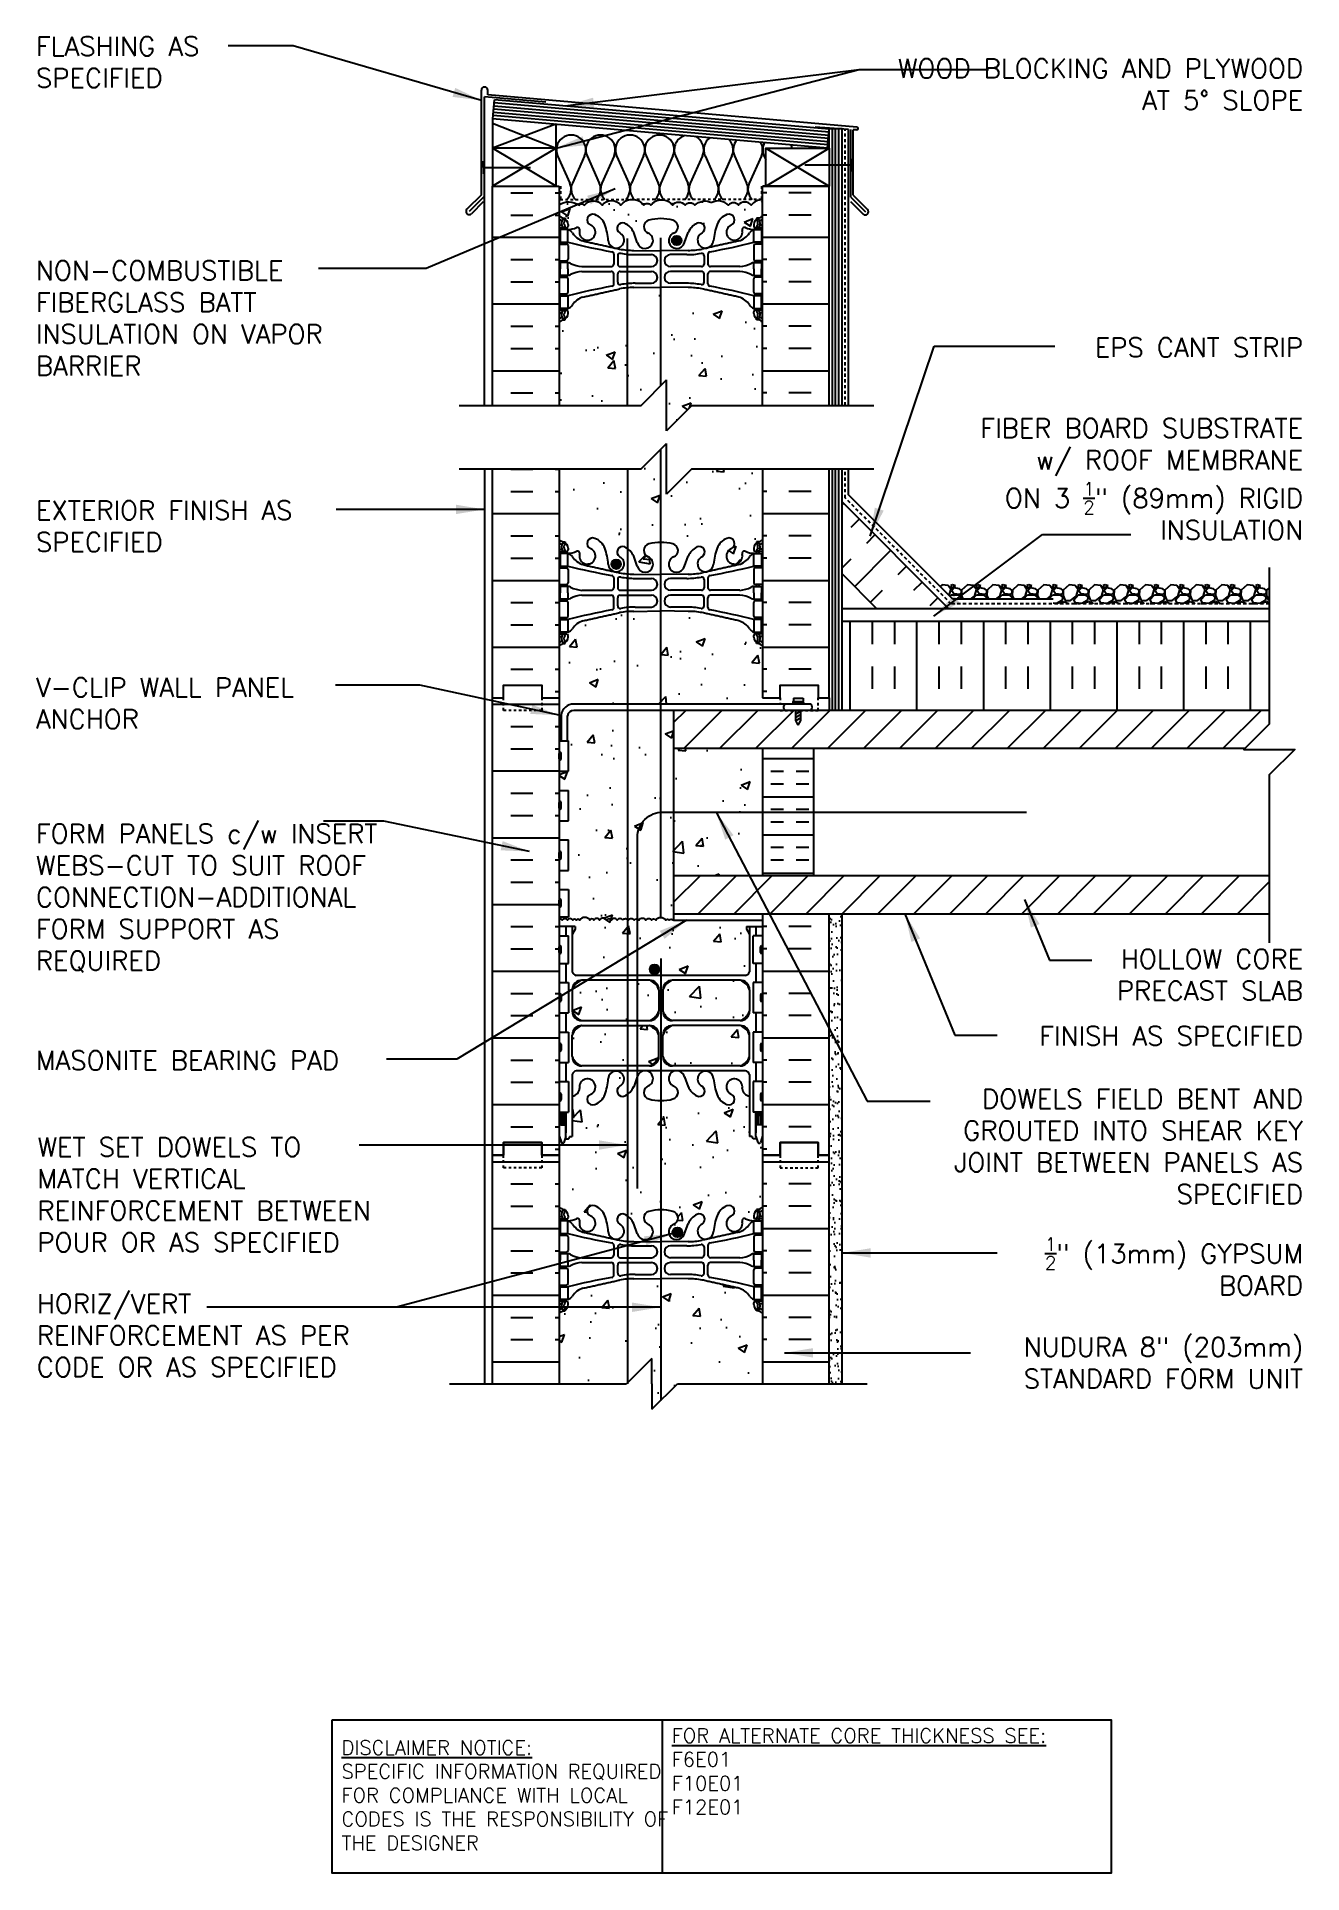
# Model space of a CAD drawing. Header units: inches. Extents: x 75 to 204, y 129 to 201.
# Drawn here: x 154.6 to 204.3, y 128.8 to 201.1 of the extents above; entities outside this region: 1.
import ezdxf

# ---------------------------------------------------------------- set-up
doc = ezdxf.new("R2010")
doc.units = ezdxf.units.IN
doc.header["$LTSCALE"] = 0.5
doc.header["$MEASUREMENT"] = 0
doc.linetypes.add('DASHED2', pattern=[0.375, 0.25, -0.125])
for name, color, linetype in [('HATCH', 12, 'Continuous'), ('line25', 2, 'Continuous'), ('LINE3', 3, 'Continuous'), ('LINE50', 5, 'Continuous'), ('LINE9', 9, 'Continuous'), ('TEXT', 4, 'Continuous'), ('Web_Edge', 9, 'Continuous')]:
    doc.layers.add(name, color=color, linetype=linetype)
doc.styles.add('DIM', font='romans.shx', dxfattribs={"width": 0.7})
doc.styles.add('ROMANS', font='romans.shx', dxfattribs={"height": 0.75})
doc.styles.get("Standard").update_dxf_attribs({"font": 'romans.shx', "height": 0.75})
doc.dimstyles.new('ext_12', dxfattribs={"dimscale": 12, "dimtxt": 0.09375, "dimasz": 0.09375, "dimexe": 0.09375, "dimexo": 0.0625, "dimgap": 0.0625, "dimtad": 1, "dimdec": 1, "dimzin": 3, "dimdsep": 46, "dimlunit": 4, "dimtxsty": 'DIM', "dimcen": 0.09, "dimdle": 0.09375, "dimclrt": 4, "dimadec": 0, "dimazin": 0, "dimtfac": 1, "dimtdec": 1, "dimtmove": 2, "dimatfit": 3, "dimfxl": 1, "dimfrac": 2, "dimtolj": 1, "dimtzin": 0, "dimarcsym": 0})
pattern_1 = [(180, (78.9358, 19.6458), (-2e-16, -1.5), []), (180, (78.9358, 19.1458), (-2e-16, -1.5), [0.5, -0.5]), (180, (78.9358, 18.6458), (-2e-16, -1.5), [0.5, -0.5])]
pattern_2 = [(45, (78.9358, 19.6458), (-0.707107, 0.707107), [])]
pattern_3 = [(50, (0, 0), (3.5863, -0.31376), [0.375, -4.125]), (355, (0, 0), (-0.693757, 3.76096), [0.3, -3.3]), (100.4514, (0.299, -0.026), (2.892544, 3.4472), [0.3187, -3.50571]), (46.1842, (0, 1), (5.33621, -0.8276), [0.5625, -6.1875]), (96.6356, (0.4447, 0.931), (4.67331, 4.87059), [0.47805, -5.25857]), (351.1842, (0, 1), (4.67331, 4.87059), [0.45, -4.95]), (21, (0.5, 0.75), (2.984535, -2.013094), [0.375, -4.125]), (326, (0.5, 0.75), (1.216577, 3.62575), [0.3, -3.3]), (71.4514, (0.7487, 0.5822), (4.20111, 1.612656), [0.3187, -3.50571]), (37.5, (0, 0), (0.060799, 1.664469), [0, -3.26, 0, -3.35, 0, -3.3125]), (7.5, (0, 0), (1.315348, 1.972059), [0, -1.91, 0, -3.185, 0, -1.2625]), (327.5, (-1.115, 0), (2.669112, -0.1127744), [0, -1.25, 0, -3.9, 0, -5.175]), (317.5, (-1.615, 0), (2.91593, 0.500525), [0, -1.625, 0, -2.59, 0, -3.675])]

msp = doc.modelspace()

# ---------------------------------------------------------------- texts
at = {"layer": 'TEXT', "char_height": 0.75, "style": 'ROMANS'}
for s, insert, width, attachment_point in [('FLASHING AS \\PSPECIFIED', (154.525, 201.052), 8.7776, 1), ('\\A1;WOOD BLOCKING AND PLYWOOD \\PAT 5%%D SLOPE', (204.379, 200.18), 17.3954, 3), ('NON-COMBUSTIBLE\\PFIBERGLASS BATT INSULATION ON VAPOR BARRIER', (154.525, 192.228), 12.44051, 1), ('\\A1;EPS CANT STRIP', (204.379, 189.201), 9.59335, 3), ('\\A1;FIBER BOARD SUBSTRATE\\Pw/ ROOF MEMBRANE \\PON 3 {\\H0.7x;\\S1/2;}" (89mm) RIGID \\PINSULATION', (204.379, 186.026), 26.1134, 3), ('EXTERIOR FINISH AS SPECIFIED', (154.525, 181.792), 14.56426, 4), ('V-CLIP WALL PANEL ANCHOR', (154.525, 175.828), 12.44051, 1), ('FORM PANELS c/w INSERT WEBS-CUT TO SUIT ROOF CONNECTION-ADDITIONAL\\PFORM SUPPORT AS \\PREQUIRED', (154.525, 167.161), 14.56613, 4), ('HOLLOW CORE PRECAST SLAB', (204.379, 165.142), 12.93494, 3), ('FINISH AS SPECIFIED', (204.379, 162.114), 15.67841, 3), ('MASONITE BEARING PAD', (154.525, 161.148), 15.40017, 1), ('DOWELS FIELD BENT AND GROUTED INTO SHEAR KEY JOINT BETWEEN PANELS AS SPECIFIED', (204.379, 159.637), 17.21743, 3), ('WET SET DOWELS TO MATCH VERTICAL REINFORCEMENT BETWEEN POUR OR AS SPECIFIED', (154.583, 155.49), 15.31511, 4), ('\\A1;{\\H0.7x;\\S1/2;}" (13mm) GYPSUM \\PBOARD', (204.379, 153.8), 17.21743, 3), ('HORIZ/VERT REINFORCEMENT AS PER CODE OR AS SPECIFIED', (154.56, 151.578), 14.36832, 1), ('NUDURA 8" (203mm) STANDARD FORM UNIT', (204.379, 149.872), 17.21743, 3)]:
    msp.add_mtext(s, dxfattribs=dict(at, insert=insert, width=width, attachment_point=attachment_point))
at = {"layer": 'TEXT', "char_height": 0.5625, "attachment_point": 4}
for s, insert, width in [('{\\LFOR ALTERNATE CORE THICKNESS SEE:\\P}F6E01\\PF10E01\\PF12E01', (179.541, 132.802), 23.33295), ('{\\LDISCLAIMER NOTICE:}\\PSPECIFIC INFORMATION REQUIRED FOR COMPLIANCE WITH LOCAL CODES IS THE RESPONSIBILITY OF THE DESIGNER', (166.549, 131.861), 14.00235)]:
    msp.add_mtext(s, dxfattribs=dict(at, insert=insert, width=width))

# ---------------------------------------------------------------- hatches: boundary and pattern name
h = msp.add_hatch()
h.set_pattern_fill('ANSI31', color=256, style=0)
h.paths.add_polyline_path([(74.75, 132.927), (82.16, 132.927), (82.16, 129.16), (74.75, 129.16)], flags=25)
at = {"layer": 'HATCH'}
h = msp.add_hatch(dxfattribs=at)
h.set_pattern_fill('INSUL', color=256, scale=7, style=0)
h.set_pattern_definition([(0, (-2751.0476, -218.9655), (0, 2.625), []), (0, (-2751.0476, -218.0905), (0, 2.625), [0.875, -0.875]), (0, (-2751.0476, -217.2155), (0, 2.625), [0.875, -0.875])])
h.paths.add_polyline_path([(175.114, 195.172), (172.489, 195.172), (172.489, 186.547), (175.114, 186.547)])
h = msp.add_hatch(dxfattribs=at)
h.set_pattern_fill('INSUL', color=256, scale=7, style=0)
h.set_pattern_definition([(180, (3109.2756, -218.9655), (0, 2.625), []), (180, (3109.2756, -218.0905), (0, 2.625), [0.875, -0.875]), (180, (3109.2756, -217.2155), (0, 2.625), [0.875, -0.875])])
h.paths.add_polyline_path([(185.739, 195.172), (183.114, 195.172), (183.114, 186.547), (185.739, 186.547)])
h = msp.add_hatch(dxfattribs=at)
h.set_pattern_fill('AR-CONC', color=256, scale=0.5)
h.set_pattern_definition(pattern_3)
h.paths.add_polyline_path([(183.114, 194.637, 0.259173), (182.663, 194.418, 0.520567), (182.163, 194.418, 0.520567), (181.776, 194.418, 0.336749), (181.114, 194.523, 0.336749), (180.452, 194.418, 0.520567), (180.065, 194.418, 0.520567), (179.565, 194.418, 0.520567), (178.719, 194.418, 0.520567), (178.437, 194.418, 0.520567), (177.542, 194.418, 0.520567), (176.802, 194.418, 0.520567), (176.109, 194.418, 0.520567), (175.889, 194.418, 0.321585), (175.114, 194.443), (175.114, 194.01, 0.088416), (175.26, 193.912), (175.35, 193.912), (175.35, 193.871, -0.249069), (175.46, 193.663), (175.46, 193.596, -0.414214), (175.397, 193.533), (175.35, 193.533), (175.35, 193.463), (175.455, 193.463, 0.085348), (175.784, 193.539, -0.669601), (175.917, 193.419, 2.087231), (176.351, 193.643, -1), (176.514, 194.052, -0.21345), (176.906, 193.663, -0.069923), (177.043, 193.019, 1.702394), (177.493, 193.332, -0.940793), (177.697, 193.715, -0.173075), (178.043, 193.348), (178.185, 192.961, 1.612474), (178.617, 193.321, -0.734872), (178.64, 193.832, -0.068475), (179.114, 193.894, -0.068475), (179.588, 193.832, -0.734872), (179.611, 193.321, 1.612474), (180.043, 192.961), (180.185, 193.348, -0.173075), (180.531, 193.715, -0.940793), (180.735, 193.332, 1.702394), (181.185, 193.019, -0.069923), (181.321, 193.663, -0.21345), (181.714, 194.052, -1), (181.877, 193.643, 2.087231), (182.311, 193.419, -0.669601), (182.444, 193.539, 0.085348), (182.773, 193.463), (182.878, 193.463), (182.878, 193.533), (182.83, 193.533, -0.414214), (182.768, 193.596), (182.768, 193.663, -0.249069), (182.878, 193.871), (182.878, 193.912), (182.968, 193.912, 0.088416), (183.114, 194.01)])
edge = h.paths.add_edge_path()
edge.add_line((182.768, 190.163), (182.768, 190.231))
edge.add_arc((182.83, 190.231), 0.0625, 90, 180, ccw=False)
edge.add_line((182.83, 190.293), (182.878, 190.293))
edge.add_line((182.878, 190.293), (182.878, 190.363))
edge.add_line((182.878, 190.363), (182.773, 190.363))
edge.add_arc((182.895, 190.706), 0.364, 214.97751, 250.33874, ccw=False)
edge.add_arc((181.972, 190.095), 0.743, 32.79192, 73.81071)
edge.add_spline(control_points=[(182.18, 190.809), (180.742, 191.129)], knot_values=[0, 0, 1, 1], degree=1, periodic=0)
edge.add_arc((180.186, 188.198), 2.984, 79.25462, 90.09947)
edge.add_line((180.181, 191.182), (179.114, 191.197))
edge.add_line((179.114, 191.197), (178.047, 191.182))
edge.add_arc((178.042, 188.198), 2.984, 89.90053, 100.74538)
edge.add_spline(control_points=[(177.486, 191.129), (176.048, 190.809)], knot_values=[0, 0, 1, 1], degree=1, periodic=0)
edge.add_arc((176.256, 190.095), 0.743, 106.18929, 147.20808)
edge.add_arc((175.333, 190.706), 0.364, 289.66126, 325.02249, ccw=False)
edge.add_line((175.455, 190.363), (175.35, 190.363))
edge.add_line((175.35, 190.363), (175.35, 190.293))
edge.add_line((175.35, 190.293), (175.397, 190.293))
edge.add_arc((175.397, 190.231), 0.0625, 0, 90, ccw=False)
edge.add_line((175.46, 190.231), (175.46, 190.163))
edge.add_arc((175.21, 190.163), 0.25, 304.0558, 360, ccw=False)
edge.add_line((175.35, 189.956), (175.35, 189.915))
edge.add_line((175.35, 189.915), (175.26, 189.915))
edge.add_arc((175.46, 189.456), 0.5, 113.57818, 133.78911)
edge.add_line((175.114, 189.817), (175.114, 186.547))
edge.add_line((175.114, 186.547), (178.333, 186.547))
edge.add_line((178.333, 186.547), (179.333, 187.547))
edge.add_line((179.333, 187.547), (179.333, 185.547))
edge.add_line((179.333, 185.547), (180.333, 186.547))
edge.add_line((180.333, 186.547), (183.114, 186.547))
edge.add_line((183.114, 186.547), (183.114, 189.817))
edge.add_arc((182.768, 189.456), 0.5, 46.21089, 66.42182)
edge.add_line((182.968, 189.915), (182.878, 189.915))
edge.add_line((182.878, 189.915), (182.878, 189.956))
edge.add_arc((183.018, 190.163), 0.25, 180, 235.9442, ccw=False)
h.paths.add_polyline_path([(183.114, 173.047), (179.614, 173.047), (179.614, 168.047), (183.114, 168.047)])
h.paths.add_polyline_path([(179.614, 174.544), (175.683, 174.544, 0.366745), (175.44, 174.333), (175.44, 173.349), (175.479, 173.349), (175.479, 172.149), (175.114, 172.149), (175.114, 171.399), (175.479, 171.399), (175.479, 170.199), (175.114, 170.199), (175.114, 169.449), (175.479, 169.449), (175.479, 168.249), (175.114, 168.249), (175.114, 167.499), (175.479, 167.499), (175.479, 166.419), (175.114, 166.419), (175.114, 166.311, -0.498871), (175.234, 166.297, -0.520567), (175.438, 166.297, -0.520567), (175.645, 166.297, -0.520567), (175.783, 166.297, -0.520567), (175.921, 166.297, -0.520567), (176.319, 166.297, -0.520567), (176.48, 166.297, -0.520567), (176.701, 166.297, -0.520567), (176.981, 166.297, -0.520567), (177.168, 166.297, -0.520567), (177.395, 166.297, -0.507124), (177.614, 166.297, -0.507124), (177.833, 166.297, -0.520567), (178.06, 166.297, -0.520567), (178.247, 166.297, -0.520567), (178.527, 166.297, -0.520567), (178.748, 166.297, -0.520567), (178.909, 166.297, -0.520567), (179.307, 166.297, -0.520567), (179.445, 166.297, -0.520567), (179.583, 166.297, -0.086928), (179.614, 166.328), (179.614, 166.547)])
h.paths.add_polyline_path([(182.604, 165.732), (182.484, 165.932), (182.484, 166.044), (183.114, 166.044), (183.114, 166.297), (179.614, 166.297), (179.614, 166.328, 0.086928), (179.583, 166.297, 0.520567), (179.445, 166.297, 0.520567), (179.307, 166.297, 0.520567), (178.909, 166.297, 0.520567), (178.748, 166.297, 0.520567), (178.527, 166.297, 0.520567), (178.247, 166.297, 0.520567), (178.06, 166.297, 0.520567), (177.833, 166.297, 0.507124), (177.614, 166.297, 0.507124), (177.395, 166.297, 0.520567), (177.168, 166.297, 0.520567), (176.981, 166.297, 0.520567), (176.701, 166.297, 0.520567), (176.48, 166.297, 0.520567), (176.319, 166.297, 0.520567), (175.921, 166.297, 0.520567), (175.783, 166.297, 0.520567), (175.645, 166.297, 0.520567), (175.438, 166.297, 0.520567), (175.234, 166.297, 0.498871), (175.114, 166.311), (175.114, 166.044), (175.744, 166.044), (175.744, 165.932), (175.624, 165.732), (175.624, 164.263, 0.268156), (175.785, 164.115), (182.443, 164.115, 0.268138), (182.604, 164.263)])
h.paths.add_polyline_path([(182.604, 161.771, 0.225652), (182.229, 162.146), (179.565, 162.146, 0.225652), (179.19, 161.771), (179.19, 160.93, 0.225652), (179.565, 160.555), (182.229, 160.555, 0.225652), (182.604, 160.93)])
h.paths.add_polyline_path([(182.604, 162.712), (182.604, 163.553, 0.225652), (182.229, 163.928), (179.565, 163.928, 0.225652), (179.19, 163.553), (179.19, 162.712, 0.225652), (179.565, 162.337), (182.229, 162.337, 0.225652)])
h.paths.add_polyline_path([(179.038, 162.712), (179.038, 163.553, 0.225652), (178.663, 163.928), (175.999, 163.928, 0.225652), (175.624, 163.553), (175.624, 162.712, 0.225652), (175.999, 162.337), (178.663, 162.337, 0.225652)])
h.paths.add_polyline_path([(179.038, 161.771, 0.225652), (178.663, 162.146), (175.999, 162.146, 0.225652), (175.624, 161.771), (175.624, 160.93, 0.225652), (175.999, 160.555), (178.663, 160.555, 0.225652), (179.038, 160.93)])
h.paths.add_polyline_path([(183.114, 157.044), (183.114, 157.804), (183.035, 157.562, -0.725737), (182.929, 157.543), (182.88, 157.693), (182.754, 157.693, -0.414214), (182.704, 157.743), (182.704, 157.773), (182.604, 157.773), (182.604, 159.375, -0.380392), (182.311, 159.67, 2.087231), (181.877, 159.445, -1), (181.714, 159.036, -0.21345), (181.321, 159.426, -0.069923), (181.185, 160.069, 1.629604), (180.714, 159.768, -0.994662), (180.531, 159.374, -0.173075), (180.185, 159.74), (180.043, 160.127, 1.612474), (179.611, 159.768, -0.734872), (179.588, 159.257, -0.068475), (179.114, 159.194, -0.068475), (178.64, 159.257, -0.734872), (178.617, 159.768, 1.612474), (178.185, 160.127), (178.043, 159.74, -0.173075), (177.697, 159.374, -0.994662), (177.514, 159.768, 1.629604), (177.043, 160.069, -0.069923), (176.906, 159.426, -0.21345), (176.514, 159.036, -1), (176.351, 159.445, 2.087231), (175.917, 159.67, -0.380397), (175.624, 159.375), (175.624, 157.773), (175.524, 157.773), (175.524, 157.743, -0.414214), (175.474, 157.693), (175.348, 157.693), (175.305, 157.562, -0.725737), (175.199, 157.543), (175.114, 157.804), (175.114, 155.01, 0.088416), (175.26, 154.913), (175.35, 154.913), (175.35, 154.871, -0.249069), (175.46, 154.664), (175.46, 154.596, -0.414214), (175.397, 154.534), (175.35, 154.534), (175.35, 154.464), (175.455, 154.464, 0.085348), (175.784, 154.539, -0.669601), (175.917, 154.419, 2.087231), (176.351, 154.644, -1), (176.514, 155.052, -0.21345), (176.906, 154.663, -0.069923), (177.043, 154.019, 1.629604), (177.514, 154.321, -0.994662), (177.697, 154.715, -0.173075), (178.043, 154.349), (178.185, 153.962, 1.612474), (178.617, 154.321, -0.734872), (178.64, 154.832, -0.068475), (179.114, 154.894, -0.068475), (179.588, 154.832, -0.734872), (179.611, 154.321, 1.612474), (180.043, 153.962), (180.185, 154.349, -0.173075), (180.531, 154.715, -0.994662), (180.714, 154.321, 1.629604), (181.185, 154.019, -0.069923), (181.321, 154.663, -0.21345), (181.714, 155.052, -1), (181.877, 154.644, 2.087231), (182.311, 154.419, -0.669601), (182.444, 154.539, 0.085348), (182.773, 154.464), (182.878, 154.464), (182.878, 154.534), (182.83, 154.534, -0.414214), (182.768, 154.596), (182.768, 154.664, -0.249069), (182.878, 154.871), (182.878, 154.913), (182.968, 154.913, 0.088416), (183.114, 155.01)])
h = msp.add_hatch(dxfattribs=at)
h.set_pattern_fill('AR-CONC', color=256, scale=0.5)
h.set_pattern_definition(pattern_3)
edge = h.paths.add_edge_path()
edge.add_line((182.968, 177.176), (182.878, 177.176))
edge.add_line((182.878, 177.176), (182.878, 177.218))
edge.add_arc((183.018, 177.425), 0.25, 180, 235.9442, ccw=False)
edge.add_line((182.768, 177.425), (182.768, 177.493))
edge.add_arc((182.83, 177.493), 0.0625, 90, 180, ccw=False)
edge.add_line((182.83, 177.555), (182.878, 177.555))
edge.add_line((182.878, 177.555), (182.878, 177.625))
edge.add_line((182.878, 177.625), (182.773, 177.625))
edge.add_arc((182.895, 177.968), 0.364, 214.97751, 250.33874, ccw=False)
edge.add_arc((181.972, 177.356), 0.743, 32.79192, 73.81071)
edge.add_spline(control_points=[(182.18, 178.07), (180.742, 178.391)], knot_values=[0, 0, 1, 1], degree=1, periodic=0)
edge.add_arc((180.186, 175.459), 2.984, 79.25462, 90.09947)
edge.add_line((180.181, 178.443), (179.114, 178.459))
edge.add_line((179.114, 178.459), (178.047, 178.443))
edge.add_arc((178.042, 175.459), 2.984, 89.90053, 100.74538)
edge.add_spline(control_points=[(177.486, 178.391), (176.048, 178.07)], knot_values=[0, 0, 1, 1], degree=1, periodic=0)
edge.add_arc((176.256, 177.356), 0.743, 106.18929, 147.20808)
edge.add_arc((175.333, 177.968), 0.364, 289.66126, 325.02249, ccw=False)
edge.add_line((175.455, 177.625), (175.35, 177.625))
edge.add_line((175.35, 177.625), (175.35, 177.555))
edge.add_line((175.35, 177.555), (175.397, 177.555))
edge.add_arc((175.397, 177.493), 0.0625, 0, 90, ccw=False)
edge.add_line((175.46, 177.493), (175.46, 177.425))
edge.add_arc((175.21, 177.425), 0.25, 304.0558, 360, ccw=False)
edge.add_line((175.35, 177.218), (175.35, 177.176))
edge.add_line((175.35, 177.176), (175.26, 177.176))
edge.add_arc((175.46, 176.718), 0.5, 113.57818, 133.78911)
edge.add_line((175.114, 177.079), (175.114, 175.044))
edge.add_line((175.114, 175.044), (175.114, 173.349))
edge.add_line((175.114, 173.349), (175.19, 173.349))
edge.add_line((175.19, 173.349), (175.19, 174.351))
edge.add_arc((175.686, 174.295), 0.499, 90.45616, 173.57974, ccw=False)
edge.add_line((175.682, 174.794), (183.801, 174.794))
edge.add_line((183.801, 174.794), (183.801, 175.044))
edge.add_line((183.801, 175.044), (183.114, 175.044))
edge.add_line((183.114, 175.044), (183.114, 177.079))
edge.add_arc((182.768, 176.718), 0.5, 46.21089, 66.42182)
h.paths.add_polyline_path([(183.114, 184.047), (180.333, 184.047), (179.333, 183.047), (179.333, 185.047), (178.333, 184.047), (175.114, 184.047), (175.114, 181.271, 0.088416), (175.26, 181.174), (175.35, 181.174), (175.35, 181.132, -0.249069), (175.46, 180.925), (175.46, 180.858, -0.414214), (175.397, 180.795), (175.35, 180.795), (175.35, 180.725), (175.455, 180.725, 0.085348), (175.784, 180.801, -0.669601), (175.917, 180.68, 2.087231), (176.351, 180.905, -1), (176.514, 181.314, -0.21345), (176.906, 180.924, -0.069923), (177.043, 180.281, 1.702394), (177.493, 180.593, -0.940793), (177.697, 180.976, -0.173075), (178.043, 180.61), (178.185, 180.223, 1.612474), (178.617, 180.582, -0.734872), (178.64, 181.094, -0.068475), (179.114, 181.156, -0.068475), (179.588, 181.094, -0.734872), (179.611, 180.582, 1.612474), (180.043, 180.223), (180.185, 180.61, -0.173075), (180.531, 180.976, -0.940793), (180.735, 180.593, 1.702394), (181.185, 180.281, -0.069923), (181.321, 180.924, -0.21345), (181.714, 181.314, -1), (181.877, 180.905, 2.087231), (182.311, 180.68, -0.669601), (182.444, 180.801, 0.085348), (182.773, 180.725), (182.878, 180.725), (182.878, 180.795), (182.83, 180.795, -0.414214), (182.768, 180.858), (182.768, 180.925, -0.249069), (182.878, 181.132), (182.878, 181.174), (182.968, 181.174, 0.088416), (183.114, 181.271)])
h = msp.add_hatch(dxfattribs=at)
h.set_pattern_fill('INSUL', color=256, scale=7, style=0)
h.set_pattern_definition([(0, (-2751.0476, -221.965), (0, 2.625), []), (0, (-2751.0476, -221.09), (0, 2.625), [0.875, -0.875]), (0, (-2751.0476, -220.215), (0, 2.625), [0.875, -0.875])])
h.paths.add_polyline_path([(175.114, 184.044), (172.489, 184.044), (172.489, 175.044), (172.926, 175.044), (172.926, 175.544), (174.426, 175.544), (174.426, 175.044), (175.114, 175.044)])
h = msp.add_hatch(dxfattribs=at)
h.set_pattern_fill('INSUL', color=256, scale=7, style=0)
h.set_pattern_definition([(180, (3109.2756, -221.965), (0, 2.625), []), (180, (3109.2756, -221.09), (0, 2.625), [0.875, -0.875]), (180, (3109.2756, -220.215), (0, 2.625), [0.875, -0.875])])
h.paths.add_polyline_path([(185.739, 184.044), (183.114, 184.044), (183.114, 175.044), (183.801, 175.044), (183.801, 175.544), (185.301, 175.544), (185.301, 175.044), (185.739, 175.044)])
h = msp.add_hatch(dxfattribs=at)
h.set_pattern_fill('INSUL', color=256, scale=7, angle=45, style=0)
h.set_pattern_definition([(45, (78.9358, 19.6433), (-1.856155, 1.856155), []), (45, (78.317, 20.262), (-1.856155, 1.856155), [0.875, -0.875]), (45, (77.6984, 20.8808), (-1.856155, 1.856155), [0.875, -0.875])])
h.paths.add_polyline_path([(187.487, 178.669), (190.316, 178.669), (186.239, 182.746), (186.239, 179.918)])
h = msp.add_hatch(dxfattribs=at)
h.set_pattern_fill('INSUL', color=256, scale=7, angle=90, style=0)
h.set_pattern_definition([(90, (78.9358, 19.6433), (-2.625, 2e-16), []), (90, (78.0608, 19.6433), (-2.625, 2e-16), [0.875, -0.875]), (90, (77.1858, 19.6433), (-2.625, 2e-16), [0.875, -0.875])])
h.paths.add_polyline_path([(203.049, 174.544), (203.049, 178.044), (186.239, 178.044), (186.239, 174.544)])
h = msp.add_hatch(dxfattribs=at)
h.set_pattern_fill('INSUL', color=256, scale=7, style=0)
h.set_pattern_definition([(0, (-2751.0476, -239.965), (0, 2.625), []), (0, (-2751.0476, -239.09), (0, 2.625), [0.875, -0.875]), (0, (-2751.0476, -238.215), (0, 2.625), [0.875, -0.875])])
h.paths.add_polyline_path([(172.489, 157.044), (172.926, 157.044), (172.926, 157.544), (174.426, 157.544), (174.426, 157.044), (175.114, 157.044), (175.114, 175.044), (174.426, 175.044), (174.426, 175.544), (172.926, 175.544), (172.926, 175.044), (172.489, 175.044)])
h = msp.add_hatch(dxfattribs=at)
h.set_pattern_fill('ANSI31', color=256, scale=8, style=0)
h.set_pattern_definition(pattern_2)
h.paths.add_polyline_path([(202.087, 173.047), (203.049, 174.008), (203.049, 174.547), (179.614, 174.547), (179.614, 173.047)])
h = msp.add_hatch(dxfattribs=at)
h.set_pattern_fill('INSUL', color=256, scale=4, angle=180, style=0)
h.set_pattern_definition(pattern_1)
h.paths.add_polyline_path([(185.114, 173.047), (183.114, 173.047), (183.114, 169.172), (185.114, 169.172)])
h = msp.add_hatch(dxfattribs=at)
h.set_pattern_fill('INSUL', color=256, scale=4, angle=180, style=0)
h.set_pattern_definition(pattern_1)
h.paths.add_polyline_path([(183.114, 168.047), (185.114, 168.047), (185.114, 169.172), (183.114, 169.172)])
h = msp.add_hatch(dxfattribs=at)
h.set_pattern_fill('ANSI31', color=256, scale=8, style=0)
h.set_pattern_definition(pattern_2)
h.paths.add_polyline_path([(179.614, 168.047), (179.614, 166.547), (203.049, 166.547), (203.049, 168.047)])
h = msp.add_hatch(dxfattribs=at)
h.set_pattern_fill('INSUL', color=256, scale=7, style=0)
h.set_pattern_definition([(180, (3109.2756, -239.965), (0, 2.625), []), (180, (3109.2756, -239.09), (0, 2.625), [0.875, -0.875]), (180, (3109.2756, -238.215), (0, 2.625), [0.875, -0.875])])
h.paths.add_polyline_path([(185.739, 166.544), (183.114, 166.544), (183.114, 157.044), (183.801, 157.044), (183.801, 157.544), (185.301, 157.544), (185.301, 157.044), (185.739, 157.044)])
h = msp.add_hatch(dxfattribs=at)
h.set_pattern_fill('AR-SAND', color=256, scale=0.25, style=0)
h.set_pattern_definition([(37.5, (1.6041, 6.68404), (-0.01574834, 0.48170594), [0, -0.38, 0, -0.425, 0, -0.40625]), (7.5, (1.6041, 6.68404), (0.4424442, 0.7055365), [0, -0.205, 0, -0.3425, 0, -0.13125]), (327.5, (1.2966, 6.68404), (0.7785355, 0.00141476), [0, -0.125, 0, -0.45, 0, -0.5875]), (317.5, (1.2966, 6.68404), (0.7515317, 0.2194189), [0, -0.0625, 0, -0.295, 0, -0.3375])])
h.paths.add_polyline_path([(186.239, 166.547), (185.739, 166.547), (185.739, 156.985), (185.739, 148.047), (186.239, 148.047)])
h = msp.add_hatch(dxfattribs=at)
h.set_pattern_fill('INSUL', color=256, scale=7, style=0)
h.set_pattern_definition([(0, (-2751.0476, -257.965), (0, 2.625), []), (0, (-2751.0476, -257.09), (0, 2.625), [0.875, -0.875]), (0, (-2751.0476, -256.215), (0, 2.625), [0.875, -0.875])])
h.paths.add_polyline_path([(172.489, 148.047), (175.114, 148.047), (175.114, 157.044), (174.426, 157.044), (174.426, 157.544), (172.926, 157.544), (172.926, 157.044), (172.489, 157.044)])
h = msp.add_hatch(dxfattribs=at)
h.set_pattern_fill('INSUL', color=256, scale=7, style=0)
h.set_pattern_definition([(180, (3109.2756, -257.965), (0, 2.625), []), (180, (3109.2756, -257.09), (0, 2.625), [0.875, -0.875]), (180, (3109.2756, -256.215), (0, 2.625), [0.875, -0.875])])
h.paths.add_polyline_path([(183.114, 148.047), (185.739, 148.047), (185.739, 157.044), (185.301, 157.044), (185.301, 157.544), (183.801, 157.544), (183.801, 157.044), (183.114, 157.044)])
h = msp.add_hatch(dxfattribs=at)
h.set_pattern_fill('AR-CONC', color=256, scale=0.5)
edge = h.paths.add_edge_path()
edge.add_arc((182.768, 150.457), 0.5, 46.21089, 66.42182)
edge.add_line((182.968, 150.915), (182.878, 150.915))
edge.add_line((182.878, 150.915), (182.878, 150.957))
edge.add_arc((183.018, 151.164), 0.25, 180, 235.9442, ccw=False)
edge.add_line((182.768, 151.164), (182.768, 151.231))
edge.add_arc((182.83, 151.231), 0.0625, 90, 180, ccw=False)
edge.add_line((182.83, 151.294), (182.878, 151.294))
edge.add_line((182.878, 151.294), (182.878, 151.364))
edge.add_line((182.878, 151.364), (182.773, 151.364))
edge.add_arc((182.895, 151.706), 0.364, 214.97751, 250.33874, ccw=False)
edge.add_arc((181.972, 151.095), 0.743, 32.79192, 73.81071)
edge.add_spline(control_points=[(182.18, 151.809), (180.742, 152.13)], knot_values=[0, 0, 1, 1], degree=1, periodic=0)
edge.add_arc((180.186, 149.198), 2.984, 79.25462, 90.09947)
edge.add_line((180.181, 152.182), (179.114, 152.198))
edge.add_line((179.114, 152.198), (178.047, 152.182))
edge.add_arc((178.042, 149.198), 2.984, 89.90053, 100.74538)
edge.add_spline(control_points=[(177.486, 152.13), (176.048, 151.809)], knot_values=[0, 0, 1, 1], degree=1, periodic=0)
edge.add_arc((176.256, 151.095), 0.743, 106.18929, 147.20808)
edge.add_arc((175.333, 151.706), 0.364, 289.66126, 325.02249, ccw=False)
edge.add_line((175.455, 151.364), (175.35, 151.364))
edge.add_line((175.35, 151.364), (175.35, 151.294))
edge.add_line((175.35, 151.294), (175.397, 151.294))
edge.add_arc((175.397, 151.231), 0.0625, 0, 90, ccw=False)
edge.add_line((175.46, 151.231), (175.46, 151.164))
edge.add_arc((175.21, 151.164), 0.25, 304.0558, 360, ccw=False)
edge.add_line((175.35, 150.957), (175.35, 150.915))
edge.add_line((175.35, 150.915), (175.26, 150.915))
edge.add_arc((175.46, 150.457), 0.5, 113.57818, 133.78911)
edge.add_line((175.114, 150.818), (175.114, 148.047))
edge.add_line((175.114, 148.047), (177.763, 148.047))
edge.add_line((177.763, 148.047), (178.763, 149.047))
edge.add_line((178.763, 149.047), (178.763, 148.047))
edge.add_line((178.763, 148.047), (178.763, 147.047))
edge.add_line((178.763, 147.047), (179.763, 148.047))
edge.add_line((179.763, 148.047), (183.114, 148.047))
edge.add_line((183.114, 148.047), (183.114, 150.818))
at = {"layer": 'LINE3'}
h = msp.add_hatch(color=256, dxfattribs=at)
h.paths.add_polyline_path([(179.922, 193.068, 0.831395), (179.553, 193.068)])
h.paths.add_polyline_path([(179.925, 193.034, 0.045935), (179.922, 193.068), (179.553, 193.068, 0.045935), (179.55, 193.034, 1)])
h = msp.add_hatch(color=256, dxfattribs=at)
h.paths.add_polyline_path([(177.54, 180.33, 0.831395), (177.171, 180.33)])
h.paths.add_polyline_path([(177.543, 180.296, 0.045935), (177.54, 180.33), (177.171, 180.33, 0.045935), (177.168, 180.296, 1)])
h = msp.add_hatch(color=256, dxfattribs=at)
h.paths.add_polyline_path([(179.047, 164.392, 0.831395), (178.678, 164.392)])
h.paths.add_polyline_path([(179.05, 164.357, 0.045935), (179.047, 164.392), (178.678, 164.392, 0.045935), (178.675, 164.357, 1)])
h = msp.add_hatch(color=256, dxfattribs=at)
h.paths.add_polyline_path([(179.949, 154.044, 0.831395), (179.58, 154.044)])
h.paths.add_polyline_path([(179.952, 154.01, 0.045935), (179.949, 154.044), (179.58, 154.044, 0.045935), (179.577, 154.01, 1)])

# ---------------------------------------------------------------- linework, layer by layer
at = {"layer": 'HATCH'}
for p, q in [((172.051, 194.834), (172.051, 198.946)), ((172.301, 198.771), (172.301, 198.946)), ((186.82, 197.5), (172.301, 198.771)), ((172.176, 194.783), (172.176, 198.687)), ((174.581, 198.477), (172.176, 198.687)), ((185.695, 196.921), (172.526, 198.073)), ((185.706, 197.046), (172.537, 198.198)), ((185.717, 197.17), (172.548, 198.322)), ((185.728, 197.295), (172.559, 198.447)), ((172.489, 197.65), (174.989, 196.672)), ((174.978, 197.608), (172.489, 196.672)), ((185.684, 196.796), (172.515, 197.949)), ((186.489, 197.406), (185.182, 197.497)), ((185.864, 186.547), (185.864, 197.423)), ((185.989, 186.547), (185.989, 197.423)), ((186.114, 186.547), (186.114, 197.423)), ((186.489, 186.547), (186.489, 197.406)), ((186.583, 194.738), (186.583, 197.399)), ((186.814, 197.387), (186.676, 197.395)), ((186.676, 194.821), (186.676, 197.395)), ((174.989, 195.172), (172.489, 196.672)), ((174.989, 196.672), (172.489, 195.172)), ((183.239, 195.172), (185.739, 196.672)), ((183.239, 196.672), (185.739, 195.172)), ((175.052, 196.368), (175.531, 195.295)), ((176.111, 196.369), (175.632, 195.295)), ((176.211, 196.368), (176.69, 195.295)), ((177.27, 196.369), (176.791, 195.295)), ((177.371, 196.368), (177.85, 195.295)), ((178.43, 196.369), (177.951, 195.295)), ((178.53, 196.368), (179.009, 195.295)), ((179.589, 196.369), (179.11, 195.295)), ((179.689, 196.368), (180.169, 195.295)), ((180.748, 196.369), (180.27, 195.295)), ((180.849, 196.368), (181.328, 195.295)), ((181.908, 196.369), (181.429, 195.295)), ((182.008, 196.368), (182.488, 195.295)), ((183.067, 196.369), (182.588, 195.295)), ((183.167, 196.368), (183.239, 196.208)), ((172.051, 194.834), (171.483, 194.266)), ((172.176, 194.783), (171.571, 194.177)), ((172.127, 194.556), (171.66, 194.089)), ((186.57, 194.575), (187.068, 194.076)), ((186.583, 194.738), (187.157, 194.164)), ((186.676, 194.821), (187.245, 194.253)), ((185.864, 174.544), (185.864, 184.047)), ((185.989, 174.544), (185.989, 184.047)), ((186.114, 174.544), (186.114, 184.047)), ((186.489, 183.027), (186.489, 184.047)), ((190.596, 178.919), (186.489, 183.027)), ((190.176, 179.483), (190.101, 179.415)), ((190.416, 179.462), (190.176, 179.482)), ((190.528, 179.284), (190.418, 179.464)), ((190.455, 179.061), (190.526, 179.283)), ((190.586, 179.483), (190.516, 179.453)), ((190.516, 179.453), (190.556, 179.353)), ((190.555, 179.353), (190.705, 179.443)), ((190.656, 179.363), (190.556, 179.263)), ((190.556, 179.264), (190.636, 179.144)), ((190.706, 179.443), (190.586, 179.483)), ((190.857, 179.334), (190.657, 179.364)), ((190.937, 179.262), (190.857, 179.332)), ((190.945, 179.274), (190.935, 179.064)), ((190.936, 179.203), (190.936, 179.263)), ((191.176, 179.483), (190.946, 179.273)), ((191.416, 179.462), (191.176, 179.482)), ((191.528, 179.284), (191.418, 179.464)), ((191.446, 179.033), (191.526, 179.283)), ((191.586, 179.483), (191.516, 179.453)), ((191.516, 179.453), (191.556, 179.353)), ((191.555, 179.353), (191.705, 179.443)), ((191.656, 179.363), (191.556, 179.263)), ((191.556, 179.264), (191.636, 179.144)), ((191.706, 179.443), (191.586, 179.483)), ((191.857, 179.334), (191.657, 179.364)), ((191.937, 179.262), (191.857, 179.332)), ((191.945, 179.274), (191.935, 179.064)), ((191.936, 179.203), (191.936, 179.263)), ((192.176, 179.483), (191.946, 179.273)), ((192.416, 179.462), (192.176, 179.482)), ((192.528, 179.284), (192.418, 179.464)), ((192.446, 179.033), (192.526, 179.283)), ((192.586, 179.483), (192.516, 179.453)), ((192.516, 179.453), (192.556, 179.353)), ((192.555, 179.353), (192.705, 179.443)), ((192.656, 179.363), (192.556, 179.263)), ((192.556, 179.264), (192.636, 179.144)), ((192.706, 179.443), (192.586, 179.483)), ((192.857, 179.334), (192.657, 179.364)), ((192.937, 179.262), (192.857, 179.332)), ((192.945, 179.274), (192.935, 179.064)), ((192.936, 179.203), (192.936, 179.263)), ((193.176, 179.483), (192.946, 179.273)), ((193.416, 179.462), (193.176, 179.482)), ((193.528, 179.284), (193.418, 179.464)), ((193.446, 179.033), (193.526, 179.283)), ((193.586, 179.483), (193.516, 179.453)), ((193.516, 179.453), (193.556, 179.353)), ((193.555, 179.353), (193.705, 179.443)), ((193.656, 179.363), (193.556, 179.263)), ((193.556, 179.264), (193.636, 179.144)), ((193.706, 179.443), (193.586, 179.483)), ((193.857, 179.334), (193.657, 179.364)), ((193.938, 179.262), (193.858, 179.332)), ((193.945, 179.274), (193.935, 179.064)), ((193.936, 179.203), (193.936, 179.263)), ((194.176, 179.483), (193.946, 179.273)), ((194.416, 179.462), (194.176, 179.482)), ((194.528, 179.284), (194.418, 179.464)), ((194.446, 179.033), (194.526, 179.283)), ((194.586, 179.483), (194.516, 179.453)), ((194.516, 179.453), (194.556, 179.353)), ((194.555, 179.353), (194.705, 179.443)), ((194.656, 179.363), (194.556, 179.263)), ((194.556, 179.264), (194.636, 179.144)), ((194.706, 179.443), (194.586, 179.483)), ((194.857, 179.334), (194.657, 179.364)), ((194.938, 179.262), (194.858, 179.332)), ((194.945, 179.274), (194.935, 179.064)), ((194.936, 179.203), (194.936, 179.263)), ((195.176, 179.483), (194.946, 179.273)), ((195.416, 179.462), (195.176, 179.482)), ((195.528, 179.284), (195.418, 179.464)), ((195.446, 179.033), (195.526, 179.283)), ((195.586, 179.483), (195.516, 179.453)), ((195.516, 179.453), (195.556, 179.353)), ((195.555, 179.353), (195.705, 179.443)), ((195.656, 179.363), (195.556, 179.263)), ((195.556, 179.264), (195.636, 179.144)), ((195.706, 179.443), (195.586, 179.483)), ((195.857, 179.334), (195.657, 179.364)), ((195.938, 179.262), (195.858, 179.332)), ((195.945, 179.274), (195.935, 179.064)), ((195.936, 179.203), (195.936, 179.263)), ((196.176, 179.483), (195.946, 179.273)), ((196.416, 179.462), (196.176, 179.482)), ((196.528, 179.284), (196.418, 179.464)), ((196.446, 179.033), (196.526, 179.283)), ((196.586, 179.483), (196.516, 179.453)), ((196.516, 179.453), (196.556, 179.353)), ((196.555, 179.353), (196.705, 179.443)), ((196.656, 179.363), (196.556, 179.263)), ((196.556, 179.264), (196.636, 179.144)), ((196.706, 179.443), (196.586, 179.483)), ((196.857, 179.334), (196.657, 179.364)), ((196.938, 179.262), (196.858, 179.332)), ((196.945, 179.274), (196.935, 179.064)), ((196.936, 179.203), (196.936, 179.263)), ((197.176, 179.483), (196.946, 179.273)), ((197.416, 179.462), (197.176, 179.482)), ((197.528, 179.284), (197.418, 179.464)), ((197.446, 179.033), (197.526, 179.283)), ((197.586, 179.483), (197.516, 179.453)), ((197.516, 179.453), (197.556, 179.353)), ((197.555, 179.353), (197.705, 179.443)), ((197.656, 179.363), (197.556, 179.263)), ((197.556, 179.264), (197.636, 179.144)), ((197.706, 179.443), (197.586, 179.483)), ((197.857, 179.334), (197.657, 179.364)), ((197.938, 179.262), (197.858, 179.332)), ((197.945, 179.274), (197.935, 179.064)), ((197.936, 179.203), (197.936, 179.263)), ((198.176, 179.483), (197.946, 179.273)), ((198.416, 179.462), (198.176, 179.482)), ((198.528, 179.284), (198.418, 179.464)), ((198.446, 179.033), (198.526, 179.283)), ((198.586, 179.483), (198.516, 179.453)), ((198.516, 179.453), (198.556, 179.353)), ((198.555, 179.353), (198.705, 179.443)), ((198.656, 179.363), (198.556, 179.263)), ((198.556, 179.264), (198.636, 179.144)), ((198.706, 179.443), (198.586, 179.483)), ((198.857, 179.334), (198.657, 179.364)), ((198.938, 179.262), (198.858, 179.332)), ((198.945, 179.274), (198.935, 179.064)), ((198.936, 179.203), (198.936, 179.263)), ((199.176, 179.483), (198.946, 179.273)), ((199.416, 179.462), (199.176, 179.482)), ((199.528, 179.284), (199.418, 179.464)), ((199.446, 179.033), (199.526, 179.283)), ((199.586, 179.483), (199.516, 179.453)), ((199.516, 179.453), (199.556, 179.353)), ((199.555, 179.353), (199.705, 179.443)), ((199.656, 179.363), (199.556, 179.263)), ((199.556, 179.264), (199.636, 179.144)), ((199.706, 179.443), (199.586, 179.483)), ((199.857, 179.334), (199.657, 179.364)), ((199.938, 179.262), (199.858, 179.332)), ((199.945, 179.274), (199.935, 179.064)), ((199.936, 179.203), (199.936, 179.263)), ((200.176, 179.483), (199.946, 179.273)), ((200.416, 179.462), (200.176, 179.482)), ((200.528, 179.284), (200.418, 179.464)), ((200.446, 179.033), (200.526, 179.283)), ((200.586, 179.483), (200.516, 179.453)), ((200.516, 179.453), (200.556, 179.353)), ((200.555, 179.353), (200.705, 179.443)), ((200.656, 179.363), (200.556, 179.263)), ((200.556, 179.264), (200.636, 179.144)), ((200.706, 179.443), (200.586, 179.483)), ((200.857, 179.334), (200.657, 179.364)), ((200.938, 179.262), (200.858, 179.332)), ((200.945, 179.274), (200.935, 179.064)), ((200.936, 179.203), (200.936, 179.263)), ((201.176, 179.483), (200.946, 179.273)), ((201.416, 179.462), (201.176, 179.482)), ((201.528, 179.284), (201.418, 179.464)), ((201.446, 179.033), (201.526, 179.283)), ((201.586, 179.483), (201.516, 179.453)), ((201.516, 179.453), (201.556, 179.353)), ((201.555, 179.353), (201.705, 179.443)), ((201.656, 179.363), (201.556, 179.263)), ((201.556, 179.264), (201.636, 179.144)), ((201.706, 179.443), (201.586, 179.483)), ((201.857, 179.334), (201.657, 179.364)), ((201.938, 179.262), (201.858, 179.332)), ((201.945, 179.274), (201.935, 179.064)), ((201.936, 179.203), (201.936, 179.263)), ((202.176, 179.483), (201.946, 179.273)), ((202.416, 179.462), (202.176, 179.482)), ((202.528, 179.284), (202.418, 179.464)), ((202.446, 179.033), (202.526, 179.283)), ((202.586, 179.483), (202.516, 179.453)), ((202.516, 179.453), (202.556, 179.353)), ((202.555, 179.353), (202.705, 179.443)), ((202.656, 179.363), (202.556, 179.263)), ((202.556, 179.264), (202.636, 179.144)), ((202.706, 179.443), (202.586, 179.483)), ((202.857, 179.334), (202.657, 179.364)), ((202.938, 179.262), (202.858, 179.332)), ((202.945, 179.274), (202.935, 179.064)), ((202.936, 179.203), (202.936, 179.263)), ((203.049, 179.367), (202.946, 179.273)), ((190.482, 179.033), (190.536, 179.093)), ((190.536, 179.093), (190.796, 179.093)), ((194.544, 178.919), (190.596, 178.919)), ((190.636, 179.143), (190.886, 179.113)), ((190.796, 179.095), (190.926, 179.005)), ((190.886, 179.113), (190.936, 179.203)), ((190.926, 179.003), (190.902, 178.919)), ((190.935, 179.065), (190.996, 178.919)), ((191.297, 178.919), (191.446, 179.034)), ((191.379, 178.919), (191.536, 179.093)), ((191.536, 179.093), (191.796, 179.093)), ((191.636, 179.143), (191.886, 179.113)), ((191.796, 179.095), (191.926, 179.005)), ((191.886, 179.113), (191.936, 179.203)), ((191.926, 179.003), (191.902, 178.919)), ((191.935, 179.065), (191.996, 178.919)), ((192.297, 178.919), (192.446, 179.034)), ((192.379, 178.919), (192.536, 179.093)), ((192.536, 179.093), (192.796, 179.093)), ((192.636, 179.143), (192.886, 179.113)), ((192.796, 179.095), (192.926, 179.005)), ((192.886, 179.113), (192.936, 179.203)), ((192.926, 179.003), (192.902, 178.919)), ((192.935, 179.065), (192.996, 178.919)), ((193.297, 178.919), (193.446, 179.034)), ((193.379, 178.919), (193.536, 179.093)), ((193.536, 179.093), (193.796, 179.093)), ((193.636, 179.143), (193.886, 179.113)), ((193.796, 179.095), (193.926, 179.005)), ((193.886, 179.113), (193.936, 179.203)), ((193.926, 179.003), (193.902, 178.919)), ((193.935, 179.065), (193.996, 178.919)), ((194.297, 178.919), (194.446, 179.034)), ((194.379, 178.919), (194.536, 179.093)), ((194.536, 179.093), (194.796, 179.093)), ((194.544, 178.794), (194.544, 178.794)), ((194.675, 178.755), (194.544, 178.766)), ((194.636, 179.143), (194.886, 179.113)), ((194.886, 178.863), (194.676, 178.753)), ((194.755, 178.734), (194.776, 178.783)), ((194.776, 178.783), (194.936, 178.833)), ((194.796, 179.095), (194.926, 179.005)), ((194.886, 179.113), (194.936, 179.203)), ((194.926, 179.003), (194.886, 178.863)), ((194.935, 179.065), (195.015, 178.875)), ((194.936, 178.833), (195.096, 178.773)), ((195.015, 178.873), (195.225, 178.863)), ((195.096, 178.773), (195.114, 178.734)), ((195.226, 178.864), (195.446, 179.034)), ((195.356, 178.893), (195.536, 179.093)), ((195.427, 178.773), (195.357, 178.893)), ((195.447, 178.742), (195.369, 178.734)), ((195.675, 178.755), (195.425, 178.775)), ((195.484, 178.734), (195.446, 178.744)), ((195.536, 179.093), (195.796, 179.093)), ((195.636, 179.143), (195.886, 179.113)), ((195.886, 178.863), (195.676, 178.753)), ((195.755, 178.734), (195.776, 178.783)), ((195.776, 178.783), (195.936, 178.833)), ((195.796, 179.095), (195.926, 179.005)), ((195.886, 179.113), (195.936, 179.203)), ((195.926, 179.003), (195.886, 178.863)), ((195.935, 179.065), (196.015, 178.875)), ((195.936, 178.833), (196.096, 178.773)), ((196.015, 178.873), (196.225, 178.863)), ((196.096, 178.773), (196.114, 178.734)), ((196.226, 178.864), (196.446, 179.034)), ((196.356, 178.893), (196.536, 179.093)), ((196.427, 178.773), (196.357, 178.893)), ((196.447, 178.742), (196.369, 178.734)), ((196.675, 178.755), (196.425, 178.775)), ((196.484, 178.734), (196.446, 178.744)), ((196.536, 179.093), (196.796, 179.093)), ((196.636, 179.143), (196.886, 179.113)), ((196.886, 178.863), (196.676, 178.753)), ((196.755, 178.734), (196.776, 178.783)), ((196.776, 178.783), (196.936, 178.833)), ((196.796, 179.095), (196.926, 179.005)), ((196.886, 179.113), (196.936, 179.203)), ((196.926, 179.003), (196.886, 178.863)), ((196.935, 179.065), (197.015, 178.875)), ((196.936, 178.833), (197.096, 178.773)), ((197.015, 178.873), (197.225, 178.863)), ((197.096, 178.773), (197.114, 178.734)), ((197.226, 178.864), (197.446, 179.034)), ((197.356, 178.893), (197.536, 179.093)), ((197.427, 178.773), (197.357, 178.893)), ((197.447, 178.742), (197.369, 178.734)), ((197.675, 178.755), (197.425, 178.775)), ((197.484, 178.734), (197.446, 178.744)), ((197.536, 179.093), (197.796, 179.093)), ((197.636, 179.143), (197.886, 179.113)), ((197.886, 178.863), (197.676, 178.753)), ((197.755, 178.734), (197.776, 178.783)), ((197.776, 178.783), (197.936, 178.833)), ((197.796, 179.095), (197.926, 179.005)), ((197.886, 179.113), (197.936, 179.203)), ((197.926, 179.003), (197.886, 178.863)), ((197.935, 179.065), (198.015, 178.875)), ((197.936, 178.833), (198.096, 178.773)), ((198.015, 178.873), (198.225, 178.863)), ((198.096, 178.773), (198.114, 178.734)), ((198.226, 178.864), (198.446, 179.034)), ((198.356, 178.893), (198.536, 179.093)), ((198.427, 178.773), (198.357, 178.893)), ((198.447, 178.742), (198.369, 178.734)), ((198.675, 178.755), (198.425, 178.775)), ((198.484, 178.734), (198.446, 178.744)), ((198.536, 179.093), (198.796, 179.093)), ((198.636, 179.143), (198.886, 179.113)), ((198.886, 178.863), (198.676, 178.753)), ((198.755, 178.734), (198.776, 178.783)), ((198.776, 178.783), (198.936, 178.833)), ((198.796, 179.095), (198.926, 179.005)), ((198.886, 179.113), (198.936, 179.203)), ((198.926, 179.003), (198.886, 178.863)), ((198.934, 179.065), (199.014, 178.875)), ((198.936, 178.833), (199.096, 178.773)), ((199.015, 178.873), (199.225, 178.863)), ((199.096, 178.773), (199.114, 178.734)), ((199.226, 178.864), (199.446, 179.034)), ((199.356, 178.893), (199.536, 179.093)), ((199.427, 178.773), (199.357, 178.893)), ((199.447, 178.742), (199.369, 178.734)), ((199.675, 178.755), (199.425, 178.775)), ((199.484, 178.734), (199.446, 178.744)), ((199.536, 179.093), (199.796, 179.093)), ((199.636, 179.143), (199.886, 179.113)), ((199.886, 178.863), (199.676, 178.753)), ((199.755, 178.734), (199.776, 178.783)), ((199.776, 178.783), (199.936, 178.833)), ((199.796, 179.095), (199.926, 179.005)), ((199.886, 179.113), (199.936, 179.203)), ((199.926, 179.003), (199.886, 178.863)), ((199.934, 179.065), (200.014, 178.875)), ((199.936, 178.833), (200.096, 178.773)), ((200.015, 178.873), (200.225, 178.863)), ((200.096, 178.773), (200.114, 178.734)), ((200.226, 178.864), (200.446, 179.034)), ((200.356, 178.893), (200.536, 179.093)), ((200.427, 178.773), (200.357, 178.893)), ((200.447, 178.742), (200.369, 178.734)), ((200.675, 178.755), (200.425, 178.775)), ((200.484, 178.734), (200.446, 178.744)), ((200.536, 179.093), (200.796, 179.093)), ((200.636, 179.143), (200.886, 179.113)), ((200.886, 178.863), (200.676, 178.753)), ((200.755, 178.734), (200.776, 178.783)), ((200.776, 178.783), (200.936, 178.833)), ((200.796, 179.095), (200.926, 179.005)), ((200.886, 179.113), (200.936, 179.203)), ((200.926, 179.003), (200.886, 178.863)), ((200.934, 179.065), (201.014, 178.875)), ((200.936, 178.833), (201.096, 178.773)), ((201.015, 178.873), (201.225, 178.863)), ((201.096, 178.773), (201.114, 178.734)), ((201.226, 178.864), (201.446, 179.034)), ((201.356, 178.893), (201.536, 179.093)), ((201.427, 178.773), (201.357, 178.893)), ((201.447, 178.742), (201.369, 178.734)), ((201.675, 178.755), (201.425, 178.775)), ((201.484, 178.734), (201.446, 178.744)), ((201.536, 179.093), (201.796, 179.093)), ((201.636, 179.143), (201.886, 179.113)), ((201.886, 178.863), (201.676, 178.753)), ((201.755, 178.734), (201.776, 178.783)), ((201.776, 178.783), (201.936, 178.833)), ((201.796, 179.095), (201.926, 179.005)), ((201.886, 179.113), (201.936, 179.203)), ((201.926, 179.003), (201.886, 178.863)), ((201.934, 179.065), (202.014, 178.875)), ((201.936, 178.833), (202.096, 178.773)), ((202.015, 178.873), (202.225, 178.863)), ((202.096, 178.773), (202.114, 178.734)), ((202.226, 178.864), (202.446, 179.034)), ((202.356, 178.893), (202.536, 179.093)), ((202.427, 178.773), (202.357, 178.893)), ((202.447, 178.742), (202.369, 178.734)), ((202.675, 178.755), (202.425, 178.775)), ((202.484, 178.734), (202.446, 178.744)), ((202.536, 179.093), (202.796, 179.093)), ((202.636, 179.143), (202.886, 179.113)), ((202.886, 178.863), (202.676, 178.753)), ((202.755, 178.734), (202.776, 178.783)), ((202.776, 178.783), (202.936, 178.833)), ((202.796, 179.095), (202.926, 179.005)), ((202.886, 179.113), (202.936, 179.203)), ((202.926, 179.003), (202.886, 178.863)), ((202.934, 179.065), (203.014, 178.875)), ((202.936, 178.833), (203.049, 178.791)), ((203.015, 178.873), (203.049, 178.871))]:
    msp.add_line(p, q, dxfattribs=at)
at = {"layer": 'HATCH', "color": 6, "linetype": 'DASHED2', "ltscale": 0.5}
for points in [[(173.801, 195.172), (175.158, 195.172), (175.158, 194.651), (178.114, 194.651)], [(184.426, 195.172), (183.07, 195.172), (183.07, 194.651), (178.114, 194.651)]]:
    msp.add_lwpolyline(points, dxfattribs=at)
at = {"layer": 'HATCH'}
for points in [[(175.114, 194.443, -0.321585), (175.889, 194.418, -0.520567), (176.109, 194.418, -0.520567), (176.802, 194.418, -0.520567), (177.542, 194.418, -0.520567), (178.437, 194.418, -0.520567), (178.719, 194.418, -0.520567), (179.565, 194.418, -0.520567), (180.065, 194.418, -0.520567), (180.452, 194.418, -0.336749), (181.114, 194.523)], [(183.114, 194.637, 0.259173), (182.663, 194.418, 0.520567), (182.163, 194.418, 0.520567), (181.776, 194.418, 0.336749), (181.114, 194.523)], [(177.614, 166.297, 0.507124), (177.395, 166.297, 0.520567), (177.168, 166.297, 0.520567), (176.981, 166.297, 0.520567), (176.701, 166.297, 0.520567), (176.48, 166.297, 0.520567), (176.319, 166.297, 0.520567), (175.921, 166.297, 0.520567), (175.783, 166.297, 0.520567), (175.645, 166.297, 0.520567), (175.438, 166.297, 0.520567), (175.234, 166.297, 0.520567), (175.11, 166.307)], [(177.614, 166.297, -0.507124), (177.833, 166.297, -0.520567), (178.06, 166.297, -0.520567), (178.247, 166.297, -0.520567), (178.527, 166.297, -0.520567), (178.748, 166.297, -0.520567), (178.909, 166.297, -0.520567), (179.307, 166.297, -0.520567), (179.445, 166.297, -0.520567), (179.583, 166.297, -0.086928), (179.614, 166.328, -0.086928)]]:
    msp.add_lwpolyline(points, format="xyb", dxfattribs=at)
for centre, radius, start, end in [((172.176, 198.946), 0.125, 0, 180), ((186.817, 197.444), 0.0568, 266.63891, 86.63891), ((175.581, 196.605), 0.58, 335.96637, 204.06937), ((176.74, 196.605), 0.58, 335.96637, 204.06937), ((177.9, 196.605), 0.58, 335.96637, 204.06937), ((179.059, 196.605), 0.58, 335.96637, 204.06937), ((180.219, 196.605), 0.58, 105.75636, 204.06937), ((180.219, 196.605), 0.58, 335.96637, 64.24364), ((181.378, 196.605), 0.58, 125.46045, 204.06937), ((181.378, 196.605), 0.58, 335.96637, 44.53955), ((182.538, 196.605), 0.58, 139.08796, 204.06937), ((182.538, 196.605), 0.58, 335.96637, 30.91204), ((183.697, 196.605), 0.58, 150.65055, 204.06937), ((183.697, 196.605), 0.58, 6.64068, 19.34945), ((175.002, 195.059), 0.58, 315.31494, 24.06937), ((176.162, 195.059), 0.58, 155.96637, 224.68506), ((176.161, 195.059), 0.58, 315.31494, 24.06937), ((177.321, 195.059), 0.58, 155.96637, 224.68506), ((177.321, 195.059), 0.58, 315.31494, 24.06937), ((178.48, 195.059), 0.58, 155.96637, 224.68506), ((178.48, 195.059), 0.58, 315.31494, 24.06937), ((179.639, 195.059), 0.58, 155.96637, 224.68506), ((179.639, 195.059), 0.58, 315.31494, 24.06937), ((180.799, 195.059), 0.58, 155.96637, 224.68506), ((180.799, 195.059), 0.58, 315.31494, 24.06937), ((181.958, 195.059), 0.58, 155.96637, 224.68506), ((181.958, 195.059), 0.58, 315.31494, 24.06937), ((183.118, 195.059), 0.58, 155.96637, 224.68506), ((178.48, 195.059), 0.58, 259.88781, 270), ((179.639, 195.059), 0.58, 255.83684, 268.33023), ((182.798, 195.059), 0.58, 297.67982, 302.97697), ((171.571, 194.177), 0.125, 135, 315), ((187.157, 194.164), 0.125, 225, 45)]:
    msp.add_arc(centre, radius, start, end, dxfattribs=at)
at = {"layer": 'line25'}
for p, q in [((172.504, 197.824), (172.57, 198.571)), ((185.739, 197.419), (172.57, 198.571)), ((172.489, 197.825), (172.489, 195.172)), ((185.673, 196.672), (172.489, 197.825)), ((174.989, 195.172), (174.989, 197.607)), ((185.673, 196.672), (185.739, 197.419)), ((185.739, 196.672), (185.739, 197.423)), ((186.239, 197.423), (185.739, 197.423)), ((186.239, 186.547), (186.239, 197.423)), ((174.989, 196.672), (172.489, 196.672)), ((175.114, 195.172), (175.114, 186.547)), ((183.114, 186.547), (183.114, 195.172)), ((175.114, 184.044), (175.114, 175.044)), ((183.114, 184.044), (183.114, 175.044)), ((186.239, 174.544), (186.239, 184.047)), ((190.441, 178.544), (186.239, 182.746)), ((187.612, 178.544), (186.239, 179.918)), ((175.114, 175.044), (175.114, 148.047)), ((185.739, 175.044), (185.739, 174.544)), ((175.114, 173.349), (175.479, 173.349)), ((175.479, 172.149), (175.479, 173.349)), ((175.114, 172.149), (175.479, 172.149)), ((175.114, 171.399), (175.479, 171.399)), ((175.479, 170.199), (175.479, 171.399)), ((175.114, 170.199), (175.479, 170.199)), ((175.114, 169.449), (175.479, 169.449)), ((175.479, 168.249), (175.479, 169.449)), ((175.114, 168.249), (175.479, 168.249)), ((179.614, 168.047), (203.049, 168.047)), ((175.114, 167.499), (175.479, 167.499)), ((175.479, 167.499), (175.479, 166.419)), ((175.114, 166.419), (175.479, 166.419)), ((179.614, 166.547), (203.049, 166.547)), ((179.614, 166.547), (179.614, 166.297)), ((179.614, 166.297), (183.114, 166.297)), ((183.114, 166.544), (183.114, 157.044)), ((175.114, 165.669), (175.479, 165.669)), ((175.479, 164.589), (175.479, 165.669)), ((183.114, 165.669), (182.749, 165.669)), ((182.749, 164.589), (182.749, 165.669)), ((175.114, 164.589), (175.479, 164.589)), ((183.114, 164.589), (182.749, 164.589)), ((175.114, 163.839), (175.479, 163.839)), ((175.479, 163.839), (175.479, 162.639)), ((183.114, 163.839), (182.749, 163.839)), ((182.749, 163.839), (182.749, 162.639)), ((175.114, 162.639), (175.479, 162.639)), ((183.114, 162.639), (182.749, 162.639)), ((175.114, 161.889), (175.479, 161.889)), ((175.479, 161.889), (175.479, 160.689)), ((183.114, 161.889), (182.749, 161.889)), ((182.749, 161.889), (182.749, 160.689)), ((175.114, 160.689), (175.479, 160.689)), ((183.114, 160.689), (182.749, 160.689)), ((175.114, 159.939), (175.479, 159.939)), ((175.479, 159.939), (175.479, 158.739)), ((183.114, 159.939), (182.749, 159.939)), ((182.749, 159.939), (182.749, 158.739)), ((175.114, 158.739), (175.479, 158.739)), ((183.114, 158.739), (182.749, 158.739)), ((183.114, 157.044), (183.114, 148.047))]:
    msp.add_line(p, q, dxfattribs=at)
msp.add_lwpolyline([(185.739, 196.672), (185.739, 195.172), (183.239, 195.172), (183.239, 196.672)], close=True, dxfattribs=at)
for points in [[(203.049, 178.044), (186.239, 178.044)], [(203.049, 174.547), (179.614, 174.547), (179.614, 166.547)], [(202.087, 173.047), (179.614, 173.047)]]:
    msp.add_lwpolyline(points, dxfattribs=at)
at = {"layer": 'LINE3'}
for p, q in [((177.797, 186.547), (177.797, 193.116)), ((179.107, 187.321), (179.107, 193.137)), ((179.108, 166.401), (179.107, 184.821)), ((177.797, 184.047), (177.797, 148.047)), ((179.107, 164.786), (179.107, 147.39))]:
    msp.add_line(p, q, dxfattribs=at)
msp.add_lwpolyline([(178.192, 155.731), (178.192, 169.547, -0.414214), (179.192, 170.547), (193.494, 170.547)], format="xyb", dxfattribs=at)
for centre in [(179.738, 193.034), (177.355, 180.296), (178.862, 164.357), (179.764, 154.01)]:
    msp.add_circle(centre, 0.188, dxfattribs=at)
at = {"layer": 'LINE50', "color": 9, "linetype": 'DASHED2'}
for p, q in [((186.364, 186.547), (186.364, 197.415)), ((186.364, 182.904), (186.364, 184.047)), ((190.534, 178.734), (186.364, 182.904)), ((203.049, 178.734), (190.534, 178.734))]:
    msp.add_line(p, q, dxfattribs=at)
at = {"layer": 'LINE50'}
for p, q in [((172.489, 195.172), (175.114, 195.172)), ((172.489, 186.547), (172.489, 195.172)), ((183.114, 195.172), (185.739, 195.172)), ((185.739, 186.547), (185.739, 195.172)), ((172.489, 175.044), (172.489, 184.044)), ((172.489, 157.044), (172.489, 175.044)), ((184.546, 175.044), (184.546, 175.044)), ((185.739, 156.985), (185.739, 166.544)), ((172.489, 148.047), (172.489, 157.044)), ((185.739, 148.047), (185.739, 157.044))]:
    msp.add_line(p, q, dxfattribs=at)
for points in [[(183.114, 175.044), (183.801, 175.044), (183.801, 175.544), (185.301, 175.544), (185.301, 175.044), (185.739, 175.044), (185.739, 184.044)], [(172.489, 175.044), (172.926, 175.044), (172.926, 175.544), (174.426, 175.544), (174.426, 175.044), (175.114, 175.044)], [(175.114, 157.044), (174.426, 157.044), (174.426, 157.544), (172.926, 157.544), (172.926, 157.044), (172.489, 157.044)], [(172.489, 157.044), (172.926, 157.044), (172.926, 157.544), (174.426, 157.544), (174.426, 157.044), (175.114, 157.044)], [(183.114, 157.044), (183.801, 157.044), (183.801, 157.544), (185.301, 157.544), (185.301, 157.044), (185.739, 157.044)], [(185.739, 157.044), (185.301, 157.044), (185.301, 157.544), (183.801, 157.544), (183.801, 157.044), (183.114, 157.044)]]:
    msp.add_lwpolyline(points, dxfattribs=at)
at = {"layer": 'LINE9'}
for p, q in [((172.132, 195.908), (172.132, 196.158)), ((172.132, 195.908), (173.978, 195.908)), ((172.132, 195.908), (172.132, 195.658)), ((186.629, 196.001), (184.783, 196.001)), ((186.629, 196.001), (186.629, 196.251)), ((186.629, 196.001), (186.629, 195.751)), ((172.176, 186.547), (172.176, 194.783)), ((178.333, 186.547), (179.333, 187.547)), ((179.333, 185.547), (179.333, 187.547)), ((171.176, 186.547), (178.333, 186.547)), ((180.333, 186.547), (179.333, 185.547)), ((180.333, 186.547), (187.489, 186.547)), ((178.333, 184.047), (179.333, 185.047)), ((179.333, 183.047), (179.333, 185.047)), ((171.176, 184.047), (178.333, 184.047)), ((172.176, 184.047), (172.176, 148.047)), ((180.333, 184.047), (179.333, 183.047)), ((180.333, 184.047), (187.489, 184.047)), ((184.331, 175.022), (184.331, 174.897)), ((184.331, 175.022), (184.706, 175.022)), ((184.331, 174.897), (184.706, 174.897)), ((184.706, 175.022), (184.706, 174.897)), ((175.19, 174.351), (175.19, 173.349)), ((175.44, 173.349), (175.44, 174.333)), ((185.016, 174.794), (175.682, 174.794)), ((185.017, 174.544), (175.683, 174.544)), ((184.331, 174.834), (184.706, 174.834)), ((184.331, 174.834), (184.706, 174.834)), ((184.411, 174.53), (184.437, 174.544)), ((184.411, 174.396), (184.63, 174.522)), ((184.411, 174.271), (184.63, 174.397)), ((184.411, 174.139), (184.63, 174.265)), ((184.425, 174.794), (184.425, 174.834)), ((184.425, 174.147), (184.425, 174.544)), ((184.613, 174.794), (184.613, 174.834)), ((184.613, 174.147), (184.613, 174.544)), ((184.519, 173.959), (184.425, 174.147)), ((184.519, 173.959), (184.613, 174.147)), ((175.114, 172.635), (175.114, 172.855)), ((175.114, 172.8), (175.114, 172.8)), ((175.154, 172.895), (175.154, 172.895)), ((175.194, 172.635), (175.194, 172.855)), ((183.114, 173.047), (183.114, 168.047)), ((185.114, 173.047), (185.114, 168.047)), ((175.114, 172.69), (175.114, 172.69)), ((175.154, 172.595), (175.154, 172.595)), ((175.114, 170.702), (175.114, 170.922)), ((175.114, 170.867), (175.114, 170.867)), ((175.114, 170.757), (175.114, 170.757)), ((175.154, 170.962), (175.154, 170.962)), ((175.154, 170.662), (175.154, 170.662)), ((175.194, 170.702), (175.194, 170.922)), ((175.114, 168.729), (175.114, 168.949)), ((175.114, 168.894), (175.114, 168.894)), ((175.114, 168.784), (175.114, 168.784)), ((175.154, 168.989), (175.154, 168.989)), ((175.154, 168.689), (175.154, 168.689)), ((175.194, 168.729), (175.194, 168.949)), ((175.114, 166.861), (175.114, 167.081)), ((175.114, 167.026), (175.114, 167.026)), ((175.154, 167.121), (175.154, 167.121)), ((175.194, 166.861), (175.194, 167.081)), ((175.114, 166.916), (175.114, 166.916)), ((175.154, 166.821), (175.154, 166.821)), ((186.239, 148.047), (186.239, 166.547)), ((175.114, 165.019), (175.114, 165.239)), ((175.114, 165.184), (175.114, 165.184)), ((175.114, 165.074), (175.114, 165.074)), ((175.154, 165.279), (175.154, 165.279)), ((175.154, 164.979), (175.154, 164.979)), ((175.194, 165.019), (175.194, 165.239)), ((183.034, 165.019), (183.034, 165.239)), ((183.074, 165.279), (183.074, 165.279)), ((183.074, 164.979), (183.074, 164.979)), ((183.114, 165.019), (183.114, 165.239)), ((183.114, 165.184), (183.114, 165.184)), ((183.114, 165.074), (183.114, 165.074)), ((175.114, 163.349), (175.114, 163.129)), ((175.154, 163.389), (175.154, 163.389)), ((175.194, 163.349), (175.194, 163.129)), ((183.034, 163.349), (183.034, 163.129)), ((183.074, 163.389), (183.074, 163.389)), ((183.114, 163.349), (183.114, 163.129)), ((175.114, 163.294), (175.114, 163.294)), ((175.114, 163.184), (175.114, 163.184)), ((175.154, 163.089), (175.154, 163.089)), ((183.074, 163.089), (183.074, 163.089)), ((183.114, 163.294), (183.114, 163.294)), ((183.114, 163.184), (183.114, 163.184)), ((175.114, 161.399), (175.114, 161.179)), ((175.114, 161.344), (175.114, 161.344)), ((175.114, 161.234), (175.114, 161.234)), ((175.194, 161.399), (175.194, 161.179)), ((183.034, 161.399), (183.034, 161.179)), ((183.114, 161.399), (183.114, 161.179)), ((183.114, 161.344), (183.114, 161.344)), ((183.114, 161.234), (183.114, 161.234)), ((175.154, 161.139), (175.154, 161.139)), ((183.074, 161.139), (183.074, 161.139)), ((175.114, 159.449), (175.114, 159.229)), ((175.114, 159.394), (175.114, 159.394)), ((175.114, 159.284), (175.114, 159.284)), ((175.154, 159.489), (175.154, 159.489)), ((175.154, 159.189), (175.154, 159.189)), ((175.194, 159.449), (175.194, 159.229)), ((183.034, 159.449), (183.034, 159.229)), ((183.074, 159.489), (183.074, 159.489)), ((183.074, 159.189), (183.074, 159.189)), ((183.114, 159.449), (183.114, 159.229)), ((183.114, 159.394), (183.114, 159.394)), ((183.114, 159.284), (183.114, 159.284)), ((178.763, 149.047), (177.763, 148.047)), ((178.763, 148.047), (178.763, 149.047)), ((170.799, 148.047), (177.763, 148.047)), ((178.763, 148.047), (178.763, 147.047)), ((178.763, 147.047), (179.763, 148.047)), ((179.763, 148.047), (187.233, 148.047))]:
    msp.add_line(p, q, dxfattribs=at)
at = {"layer": 'LINE9', "linetype": 'DASHED2', "ltscale": 0.15}
for p, q in [((183.801, 175.044), (183.801, 175.044)), ((183.801, 175.044), (183.801, 174.794)), ((185.301, 174.544), (185.301, 175.044)), ((185.301, 175.044), (185.301, 175.044)), ((183.801, 174.544), (185.301, 174.544))]:
    msp.add_line(p, q, dxfattribs=at)
at = {"layer": 'LINE9'}
for points in [[(203.049, 180.165), (203.049, 174.008), (202.049, 173.008), (203.049, 173.008), (204.049, 173.008), (203.049, 172.008), (203.049, 165.396)], [(203.049, 178.544), (186.239, 178.544)]]:
    msp.add_lwpolyline(points, dxfattribs=at)
at = {"layer": 'LINE9', "linetype": 'DASHED2', "ltscale": 0.15}
for points in [[(174.426, 175.044), (174.426, 175.044), (174.426, 174.544), (172.926, 174.544), (172.926, 175.044), (172.926, 175.044)], [(174.426, 157.044), (174.426, 157.044), (174.426, 156.544), (172.926, 156.544), (172.926, 157.044), (172.926, 157.044)], [(174.426, 157.044), (174.426, 157.044), (174.426, 156.544), (172.926, 156.544), (172.926, 157.044), (172.926, 157.044)], [(183.801, 157.044), (183.801, 157.044), (183.801, 156.544), (185.301, 156.544), (185.301, 157.044), (185.301, 157.044)], [(183.801, 157.044), (183.801, 157.044), (183.801, 156.544), (185.301, 156.544), (185.301, 157.044), (185.301, 157.044)]]:
    msp.add_lwpolyline(points, dxfattribs=at)
at = {"layer": 'LINE9'}
for centre, radius, start, end in [((184.331, 174.866), 0.0312, 90, 270), ((184.706, 174.866), 0.0312, 270, 90), ((175.686, 174.295), 0.499, 89.35428, 173.57974), ((175.686, 174.295), 0.249, 89.35428, 171.20677), ((184.063, 174.669), 0.125, 89.39473, 270.60527), ((184.879, 174.668), 0.186, 318.18045, 42.64251), ((175.154, 172.855), 0.04, 90, 180), ((175.154, 172.855), 0.04, 360, 90), ((175.154, 172.635), 0.04, 180, 270), ((175.154, 172.635), 0.04, 270, 0), ((175.154, 170.922), 0.04, 90, 180), ((175.154, 170.702), 0.04, 180, 270), ((175.154, 170.922), 0.04, 360, 90), ((175.154, 170.702), 0.04, 270, 0), ((175.154, 168.949), 0.04, 90, 180), ((175.154, 168.729), 0.04, 180, 270), ((175.154, 168.949), 0.04, 360, 90), ((175.154, 168.729), 0.04, 270, 0), ((175.154, 167.081), 0.04, 90, 180), ((175.154, 167.081), 0.04, 360, 90), ((175.154, 166.861), 0.04, 180, 270), ((175.154, 166.861), 0.04, 270, 0), ((175.154, 165.239), 0.04, 90, 180), ((175.154, 165.019), 0.04, 180, 270), ((175.154, 165.239), 0.04, 360, 90), ((175.154, 165.019), 0.04, 270, 0), ((183.074, 165.239), 0.04, 90, 180), ((183.074, 165.019), 0.04, 180, 270), ((183.074, 165.239), 0.04, 0, 90), ((183.074, 165.019), 0.04, 270, 0), ((175.154, 163.349), 0.04, 90, 180), ((175.154, 163.349), 0.04, 0, 90), ((183.074, 163.349), 0.04, 90, 180), ((183.074, 163.349), 0.04, 360, 90), ((175.154, 163.129), 0.04, 180, 270), ((175.154, 163.129), 0.04, 270, 0), ((183.074, 163.129), 0.04, 180, 270), ((183.074, 163.129), 0.04, 270, 0), ((175.154, 161.399), 0.04, 90, 180), ((175.154, 161.179), 0.04, 180, 270), ((175.154, 161.399), 0.04, 0, 90), ((175.154, 161.179), 0.04, 270, 0), ((183.074, 161.399), 0.04, 90, 180), ((183.074, 161.179), 0.04, 180, 270), ((183.074, 161.399), 0.04, 360, 90), ((183.074, 161.179), 0.04, 270, 0), ((175.154, 159.449), 0.04, 90, 180), ((175.154, 159.229), 0.04, 180, 270), ((175.154, 159.449), 0.04, 0, 90), ((175.154, 159.229), 0.04, 270, 0), ((183.074, 159.449), 0.04, 90, 180), ((183.074, 159.229), 0.04, 180, 270), ((183.074, 159.449), 0.04, 360, 90), ((183.074, 159.229), 0.04, 270, 0)]:
    msp.add_arc(centre, radius, start, end, dxfattribs=at)
at = {"layer": 'TEXT'}
msp.add_lwpolyline([(166.182, 134.828), (179.165, 134.828), (179.165, 128.79), (166.182, 128.79)], close=True, dxfattribs=at)
msp.add_lwpolyline([(179.165, 134.828), (196.826, 134.828), (196.826, 128.79), (179.165, 128.79)], dxfattribs=at)
at = {"layer": 'Web_Edge'}
for p, q in [((175.26, 193.912), (175.35, 193.912)), ((175.35, 193.912), (175.35, 193.871)), ((175.46, 193.663), (175.46, 193.596)), ((182.768, 193.663), (182.768, 193.596)), ((182.968, 193.912), (182.878, 193.912)), ((182.878, 193.912), (182.878, 193.871)), ((175.114, 193.633), (175.192, 193.633)), ((175.114, 193.533), (175.397, 193.533)), ((175.26, 193.533), (175.26, 193.463)), ((175.26, 192.963), (175.26, 192.893)), ((175.35, 193.533), (175.35, 193.463)), ((175.35, 192.963), (175.35, 192.893)), ((178.185, 192.961), (178.043, 193.348)), ((180.043, 192.961), (180.185, 193.348)), ((183.114, 193.533), (182.83, 193.533)), ((182.878, 193.533), (182.878, 193.463)), ((182.878, 192.963), (182.878, 192.893)), ((182.968, 193.533), (182.968, 193.463)), ((182.968, 192.963), (182.968, 192.893)), ((183.114, 193.633), (183.036, 193.633)), ((175.114, 192.893), (175.397, 192.893)), ((175.114, 192.233), (175.397, 192.233)), ((175.26, 192.233), (175.26, 192.163)), ((175.35, 192.233), (175.35, 192.163)), ((175.46, 192.831), (175.46, 192.296)), ((177.262, 192.494), (177.262, 192.109)), ((177.415, 192.431), (177.415, 192.109)), ((178.047, 192.645), (179.114, 192.63)), ((178.095, 192.477), (178.742, 192.477)), ((180.181, 192.645), (179.114, 192.63)), ((180.133, 192.477), (179.486, 192.477)), ((180.813, 192.431), (180.813, 192.109)), ((180.966, 192.494), (180.966, 192.109)), ((182.768, 192.831), (182.768, 192.296)), ((183.114, 192.893), (182.83, 192.893)), ((183.114, 192.233), (182.83, 192.233)), ((182.878, 192.233), (182.878, 192.163)), ((182.968, 192.233), (182.968, 192.163)), ((175.114, 191.593), (175.397, 191.593)), ((175.26, 191.593), (175.26, 191.663)), ((175.35, 191.593), (175.35, 191.663)), ((175.46, 190.996), (175.46, 191.531)), ((176.008, 192.008), (177.162, 192.009)), ((176.008, 191.819), (177.162, 191.818)), ((177.262, 191.333), (177.262, 191.718)), ((177.415, 191.395), (177.415, 191.718)), ((177.515, 192.009), (178.742, 192.009)), ((177.515, 191.818), (178.742, 191.818)), ((180.713, 192.009), (179.486, 192.009)), ((180.713, 191.818), (179.486, 191.818)), ((180.813, 191.395), (180.813, 191.718)), ((180.966, 191.333), (180.966, 191.718)), ((182.22, 192.008), (181.066, 192.009)), ((182.22, 191.819), (181.066, 191.818)), ((182.768, 190.996), (182.768, 191.531)), ((183.114, 191.593), (182.83, 191.593)), ((182.878, 191.593), (182.878, 191.663)), ((182.968, 191.593), (182.968, 191.663)), ((175.114, 190.933), (175.397, 190.933)), ((175.26, 190.863), (175.26, 190.933)), ((175.35, 190.863), (175.35, 190.933)), ((178.047, 191.182), (179.114, 191.197)), ((178.095, 191.349), (178.742, 191.349)), ((180.181, 191.182), (179.114, 191.197)), ((180.133, 191.349), (179.486, 191.349)), ((183.114, 190.933), (182.83, 190.933)), ((182.878, 190.863), (182.878, 190.933)), ((182.968, 190.863), (182.968, 190.933)), ((175.114, 190.293), (175.397, 190.293)), ((175.114, 190.193), (175.192, 190.193)), ((175.26, 190.293), (175.26, 190.363)), ((175.35, 190.293), (175.35, 190.363)), ((175.46, 190.163), (175.46, 190.231)), ((182.768, 190.163), (182.768, 190.231)), ((183.114, 190.293), (182.83, 190.293)), ((182.878, 190.293), (182.878, 190.363)), ((182.968, 190.293), (182.968, 190.363)), ((183.114, 190.193), (183.036, 190.193)), ((175.26, 189.915), (175.35, 189.915)), ((175.35, 189.915), (175.35, 189.956)), ((182.878, 189.915), (182.878, 189.956)), ((182.968, 189.915), (182.878, 189.915)), ((175.114, 180.895), (175.192, 180.895)), ((175.114, 180.795), (175.397, 180.795)), ((175.26, 181.174), (175.35, 181.174)), ((175.26, 180.795), (175.26, 180.725)), ((175.35, 181.174), (175.35, 181.132)), ((175.35, 180.795), (175.35, 180.725)), ((175.46, 180.925), (175.46, 180.858)), ((182.768, 180.925), (182.768, 180.858)), ((183.114, 180.795), (182.83, 180.795)), ((182.968, 181.174), (182.878, 181.174)), ((182.878, 181.174), (182.878, 181.132)), ((182.878, 180.795), (182.878, 180.725)), ((182.968, 180.795), (182.968, 180.725)), ((183.114, 180.895), (183.036, 180.895)), ((175.114, 180.155), (175.397, 180.155)), ((175.26, 180.225), (175.26, 180.155)), ((175.35, 180.225), (175.35, 180.155)), ((175.46, 180.093), (175.46, 179.558)), ((178.185, 180.223), (178.043, 180.61)), ((180.043, 180.223), (180.185, 180.61)), ((182.768, 180.093), (182.768, 179.558)), ((183.114, 180.155), (182.83, 180.155)), ((182.878, 180.225), (182.878, 180.155)), ((182.968, 180.225), (182.968, 180.155)), ((175.114, 179.495), (175.397, 179.495)), ((175.26, 179.495), (175.26, 179.425)), ((175.35, 179.495), (175.35, 179.425)), ((176.008, 179.27), (177.162, 179.27)), ((177.262, 179.755), (177.262, 179.37)), ((177.415, 179.693), (177.415, 179.37)), ((177.515, 179.27), (178.742, 179.27)), ((178.047, 179.907), (179.114, 179.891)), ((178.095, 179.739), (178.742, 179.739)), ((180.181, 179.907), (179.114, 179.891)), ((180.133, 179.739), (179.486, 179.739)), ((180.713, 179.27), (179.486, 179.27)), ((180.813, 179.693), (180.813, 179.37)), ((180.966, 179.755), (180.966, 179.37)), ((182.22, 179.27), (181.066, 179.27)), ((183.114, 179.495), (182.83, 179.495)), ((182.878, 179.495), (182.878, 179.425)), ((182.968, 179.495), (182.968, 179.425)), ((175.114, 178.855), (175.397, 178.855)), ((175.26, 178.855), (175.26, 178.925)), ((175.35, 178.855), (175.35, 178.925)), ((175.46, 178.258), (175.46, 178.793)), ((176.008, 179.08), (177.162, 179.08)), ((177.262, 178.595), (177.262, 178.98)), ((177.415, 178.657), (177.415, 178.98)), ((177.515, 179.08), (178.742, 179.08)), ((178.095, 178.611), (178.742, 178.611)), ((180.713, 179.08), (179.486, 179.08)), ((180.133, 178.611), (179.486, 178.611)), ((180.813, 178.657), (180.813, 178.98)), ((180.966, 178.595), (180.966, 178.98)), ((182.22, 179.08), (181.066, 179.08)), ((182.768, 178.258), (182.768, 178.793)), ((183.114, 178.855), (182.83, 178.855)), ((182.878, 178.855), (182.878, 178.925)), ((182.968, 178.855), (182.968, 178.925)), ((175.114, 178.195), (175.397, 178.195)), ((175.26, 178.125), (175.26, 178.195)), ((175.35, 178.125), (175.35, 178.195)), ((178.047, 178.443), (179.114, 178.459)), ((180.181, 178.443), (179.114, 178.459)), ((183.114, 178.195), (182.83, 178.195)), ((182.878, 178.125), (182.878, 178.195)), ((182.968, 178.125), (182.968, 178.195)), ((175.114, 177.555), (175.397, 177.555)), ((175.114, 177.455), (175.192, 177.455)), ((175.26, 177.555), (175.26, 177.625)), ((175.26, 177.176), (175.35, 177.176)), ((175.35, 177.555), (175.35, 177.625)), ((175.35, 177.176), (175.35, 177.218)), ((175.46, 177.425), (175.46, 177.493)), ((182.768, 177.425), (182.768, 177.493)), ((183.114, 177.555), (182.83, 177.555)), ((182.878, 177.555), (182.878, 177.625)), ((182.878, 177.176), (182.878, 177.218)), ((182.968, 177.176), (182.878, 177.176)), ((182.968, 177.555), (182.968, 177.625)), ((183.114, 177.455), (183.036, 177.455)), ((175.744, 166.044), (175.114, 166.044)), ((175.624, 166.044), (175.624, 164.263)), ((175.744, 165.932), (175.624, 165.732)), ((175.744, 165.932), (175.624, 165.732)), ((175.744, 166.044), (175.744, 165.932)), ((175.744, 166.044), (175.744, 165.932)), ((182.484, 166.044), (183.114, 166.044)), ((182.484, 166.044), (182.484, 165.932)), ((182.484, 166.044), (182.484, 165.932)), ((182.484, 165.932), (182.604, 165.732)), ((182.484, 165.932), (182.604, 165.732)), ((182.604, 166.044), (182.604, 164.263)), ((182.443, 164.115), (175.785, 164.115)), ((175.624, 163.553), (175.624, 162.712)), ((178.663, 163.928), (175.999, 163.928)), ((179.038, 163.553), (179.038, 162.712)), ((179.19, 163.553), (179.19, 162.713)), ((182.229, 163.928), (179.565, 163.928)), ((182.604, 163.553), (182.604, 162.712)), ((175.999, 162.337), (178.663, 162.337)), ((175.999, 162.146), (178.663, 162.146)), ((182.229, 162.337), (179.565, 162.337)), ((182.229, 162.146), (179.565, 162.146)), ((175.624, 160.93), (175.624, 161.771)), ((179.038, 160.93), (179.038, 161.771)), ((179.19, 160.93), (179.19, 161.77)), ((182.604, 160.93), (182.604, 161.771)), ((178.663, 160.555), (175.999, 160.555)), ((182.229, 160.555), (179.565, 160.555)), ((175.624, 160.22), (175.624, 157.773)), ((182.443, 160.368), (175.785, 160.368)), ((178.185, 160.127), (178.043, 159.74)), ((180.043, 160.127), (180.185, 159.74)), ((182.604, 160.22), (182.604, 157.773)), ((175.374, 157.773), (175.374, 158.739)), ((182.854, 157.773), (182.854, 158.739)), ((175.114, 157.804), (175.199, 157.543)), ((175.374, 157.773), (175.299, 157.543)), ((175.348, 157.693), (175.474, 157.693)), ((175.524, 157.773), (175.624, 157.773)), ((175.524, 157.773), (175.524, 157.743)), ((175.524, 157.743), (175.524, 157.743)), ((182.704, 157.773), (182.604, 157.773)), ((182.704, 157.773), (182.704, 157.743)), ((182.704, 157.743), (182.704, 157.743)), ((182.88, 157.693), (182.754, 157.693)), ((182.854, 157.773), (182.929, 157.543)), ((183.114, 157.804), (183.029, 157.543)), ((175.26, 154.913), (175.35, 154.913)), ((175.35, 154.913), (175.35, 154.871)), ((175.46, 154.664), (175.46, 154.596)), ((182.768, 154.664), (182.768, 154.596)), ((182.968, 154.913), (182.878, 154.913)), ((182.878, 154.913), (182.878, 154.871)), ((175.114, 154.634), (175.192, 154.634)), ((175.114, 154.534), (175.397, 154.534)), ((175.26, 154.534), (175.26, 154.464)), ((175.26, 153.964), (175.26, 153.894)), ((175.35, 154.534), (175.35, 154.464)), ((175.35, 153.964), (175.35, 153.894)), ((178.185, 153.962), (178.043, 154.349)), ((180.043, 153.962), (180.185, 154.349)), ((183.114, 154.534), (182.83, 154.534)), ((182.878, 154.534), (182.878, 154.464)), ((182.878, 153.964), (182.878, 153.894)), ((182.968, 154.534), (182.968, 154.464)), ((182.968, 153.964), (182.968, 153.894)), ((183.114, 154.634), (183.036, 154.634)), ((175.114, 153.894), (175.397, 153.894)), ((175.114, 153.234), (175.397, 153.234)), ((175.26, 153.234), (175.26, 153.164)), ((175.35, 153.234), (175.35, 153.164)), ((175.46, 153.831), (175.46, 153.296)), ((177.262, 153.494), (177.262, 153.109)), ((177.415, 153.432), (177.415, 153.109)), ((178.047, 153.646), (179.114, 153.63)), ((178.095, 153.478), (178.742, 153.478)), ((180.181, 153.646), (179.114, 153.63)), ((180.133, 153.478), (179.486, 153.478)), ((180.813, 153.432), (180.813, 153.109)), ((180.966, 153.494), (180.966, 153.109)), ((182.768, 153.831), (182.768, 153.296)), ((183.114, 153.894), (182.83, 153.894)), ((183.114, 153.234), (182.83, 153.234)), ((182.878, 153.234), (182.878, 153.164)), ((182.968, 153.234), (182.968, 153.164)), ((175.114, 152.594), (175.397, 152.594)), ((175.26, 152.594), (175.26, 152.664)), ((175.35, 152.594), (175.35, 152.664)), ((175.46, 151.996), (175.46, 152.531)), ((176.008, 153.008), (177.162, 153.009)), ((176.008, 152.819), (177.162, 152.819)), ((177.262, 152.334), (177.262, 152.719)), ((177.415, 152.396), (177.415, 152.719)), ((177.515, 153.009), (178.742, 153.009)), ((177.515, 152.819), (178.742, 152.819)), ((180.713, 153.009), (179.486, 153.009)), ((180.713, 152.819), (179.486, 152.819)), ((180.813, 152.396), (180.813, 152.719)), ((180.966, 152.334), (180.966, 152.719)), ((182.22, 153.008), (181.066, 153.009)), ((182.22, 152.819), (181.066, 152.819)), ((182.768, 151.996), (182.768, 152.531)), ((183.114, 152.594), (182.83, 152.594)), ((182.878, 152.594), (182.878, 152.664)), ((182.968, 152.594), (182.968, 152.664)), ((175.114, 151.934), (175.397, 151.934)), ((175.26, 151.864), (175.26, 151.934)), ((175.35, 151.864), (175.35, 151.934)), ((178.047, 152.182), (179.114, 152.198)), ((178.095, 152.35), (178.742, 152.35)), ((180.181, 152.182), (179.114, 152.198)), ((180.133, 152.35), (179.486, 152.35)), ((183.114, 151.934), (182.83, 151.934)), ((182.878, 151.864), (182.878, 151.934)), ((182.968, 151.864), (182.968, 151.934)), ((175.114, 151.294), (175.397, 151.294)), ((175.114, 151.194), (175.192, 151.194)), ((175.26, 151.294), (175.26, 151.364)), ((175.35, 151.294), (175.35, 151.364)), ((175.46, 151.164), (175.46, 151.231)), ((182.768, 151.164), (182.768, 151.231)), ((183.114, 151.294), (182.83, 151.294)), ((182.878, 151.294), (182.878, 151.364)), ((182.968, 151.294), (182.968, 151.364)), ((183.114, 151.194), (183.036, 151.194)), ((175.26, 150.915), (175.35, 150.915)), ((175.35, 150.915), (175.35, 150.957)), ((182.878, 150.915), (182.878, 150.957)), ((182.968, 150.915), (182.878, 150.915))]:
    msp.add_line(p, q, dxfattribs=at)
for points in [[(175.155, 192.963), (175.455, 192.963), (175.455, 193.463), (175.155, 193.463)], [(183.073, 192.963), (182.773, 192.963), (182.773, 193.463), (183.073, 193.463)], [(175.155, 190.863), (175.455, 190.863), (175.455, 190.363), (175.155, 190.363)], [(183.073, 190.863), (182.773, 190.863), (182.773, 190.363), (183.073, 190.363)], [(175.155, 180.225), (175.455, 180.225), (175.455, 180.725), (175.155, 180.725)], [(183.073, 180.225), (182.773, 180.225), (182.773, 180.725), (183.073, 180.725)], [(175.155, 178.125), (175.455, 178.125), (175.455, 177.625), (175.155, 177.625)], [(183.073, 178.125), (182.773, 178.125), (182.773, 177.625), (183.073, 177.625)], [(175.324, 158.683), (175.174, 158.683), (175.174, 158.243), (175.324, 158.243)], [(175.284, 158.623), (175.214, 158.623), (175.214, 158.243), (175.284, 158.243)], [(182.904, 158.683), (183.054, 158.683), (183.054, 158.243), (182.904, 158.243)], [(182.944, 158.623), (183.014, 158.623), (183.014, 158.243), (182.944, 158.243)], [(175.155, 153.964), (175.455, 153.964), (175.455, 154.464), (175.155, 154.464)], [(183.073, 153.964), (182.773, 153.964), (182.773, 154.464), (183.073, 154.464)], [(175.155, 151.864), (175.455, 151.864), (175.455, 151.364), (175.155, 151.364)], [(183.073, 151.864), (182.773, 151.864), (182.773, 151.364), (183.073, 151.364)]]:
    msp.add_lwpolyline(points, close=True, dxfattribs=at)
for points in [[(175.455, 191.913), (175.455, 192.163), (175.155, 192.163), (175.155, 191.913)], [(175.455, 191.913), (175.455, 191.663), (175.155, 191.663), (175.155, 191.913)], [(182.773, 191.913), (182.773, 192.163), (183.073, 192.163), (183.073, 191.913)], [(182.773, 191.913), (182.773, 191.663), (183.073, 191.663), (183.073, 191.913)], [(175.455, 179.175), (175.455, 179.425), (175.155, 179.425), (175.155, 179.175)], [(182.773, 179.175), (182.773, 179.425), (183.073, 179.425), (183.073, 179.175)], [(175.455, 179.175), (175.455, 178.925), (175.155, 178.925), (175.155, 179.175)], [(182.773, 179.175), (182.773, 178.925), (183.073, 178.925), (183.073, 179.175)], [(175.374, 166.044), (175.374, 165.669)], [(182.854, 166.044), (182.854, 165.669)], [(175.374, 164.589), (175.374, 163.839)], [(182.854, 164.589), (182.854, 163.839)], [(175.374, 162.639), (175.374, 161.889)], [(182.854, 162.639), (182.854, 161.889)], [(175.374, 160.689), (175.374, 159.939)], [(182.854, 160.689), (182.854, 159.939)], [(175.374, 158.739), (175.374, 157.923)], [(182.854, 158.739), (182.854, 157.923)], [(175.455, 152.914), (175.455, 153.164), (175.155, 153.164), (175.155, 152.914)], [(175.455, 152.914), (175.455, 152.664), (175.155, 152.664), (175.155, 152.914)], [(182.773, 152.914), (182.773, 153.164), (183.073, 153.164), (183.073, 152.914)], [(182.773, 152.914), (182.773, 152.664), (183.073, 152.664), (183.073, 152.914)]]:
    msp.add_lwpolyline(points, dxfattribs=at)
for centre, radius, start, end in [((175.46, 194.371), 0.5, 226.21089, 250.52878), ((175.46, 194.371), 0.6, 234.78322, 245.07477), ((175.454, 193.718), 0.25, 140.11451, 222.46087), ((175.198, 193.808), 0.021, 343.464, 63.99573), ((175.296, 193.849), 0.045, 321.448, 139.1879), ((175.21, 193.663), 0.25, 0, 70.52878), ((175.454, 193.718), 0.16, 140.00008, 222.46087), ((176.433, 193.848), 0.22, 68.19625, 248.19625), ((176.275, 193.419), 0.677, 21.12389, 69.31975), ((177.607, 193.517), 0.217, 65.52644, 238.53701), ((177.356, 193.047), 0.75, 23.69375, 62.97047), ((178.708, 193.573), 0.268, 104.78919, 250.03375), ((179.102, 192.14), 1.754, 89.62292, 105.29183), ((179.126, 192.14), 1.754, 74.70817, 90.37708), ((179.52, 193.573), 0.268, 289.96625, 75.21081), ((180.872, 193.047), 0.75, 117.02953, 156.30625), ((180.621, 193.517), 0.217, 301.46299, 114.47356), ((181.953, 193.419), 0.677, 110.68025, 158.87611), ((181.795, 193.848), 0.22, 291.80375, 111.80375), ((183.018, 193.663), 0.25, 109.47122, 180), ((182.932, 193.849), 0.045, 40.8121, 218.552), ((182.774, 193.718), 0.16, 317.53913, 39.99992), ((182.768, 194.371), 0.5, 289.47122, 313.78911), ((182.774, 193.718), 0.25, 317.53913, 39.88549), ((183.03, 193.808), 0.021, 116.00427, 196.536), ((182.768, 194.371), 0.6, 294.92523, 305.21678), ((175.192, 193.653), 0.0196, 269.40316, 15.4901), ((175.302, 193.58), 0.045, 222.46087, 42.46087), ((175.397, 193.596), 0.0625, 270, 0), ((175.4, 194.459), 0.997, 273.15379, 293.1467), ((175.333, 193.121), 0.364, 34.97751, 70.33874), ((182.264, 220.384), 28.253, 256.05522, 259.63434), ((176.256, 193.732), 0.743, 212.79192, 253.81071), ((175.826, 193.452), 0.0968, 340.15513, 110.43307), ((176.224, 193.357), 0.314, 168.58862, 66.19163), ((174.684, 192.854), 2.365, 4.38947, 20.00151), ((177.355, 193.05), 0.314, 182.73571, 63.93483), ((178.49, 193.034), 0.314, 193.41463, 66.19163), ((179.738, 193.034), 0.314, 113.80837, 346.58537), ((180.873, 193.05), 0.314, 116.06517, 357.26429), ((175.964, 220.384), 28.253, 280.36566, 283.94478), ((183.544, 192.854), 2.365, 159.99849, 175.61053), ((182.004, 193.357), 0.314, 113.80837, 11.41138), ((181.972, 193.732), 0.743, 286.18929, 327.20808), ((182.402, 193.452), 0.0968, 69.56693, 199.84487), ((182.828, 194.459), 0.997, 246.8533, 266.84621), ((182.895, 193.121), 0.364, 109.66126, 145.02249), ((182.83, 193.596), 0.0625, 180, 270), ((182.925, 193.58), 0.045, 137.53913, 317.53913), ((183.036, 193.653), 0.0196, 164.5099, 270.59684), ((175.397, 192.831), 0.0625, 0, 90), ((175.397, 192.296), 0.0625, 270, 0), ((177.162, 192.494), 0.1, 360, 79.63434), ((177.515, 192.431), 0.1, 79.25462, 180), ((178.042, 195.629), 2.984, 259.25462, 270.09947), ((178.09, 195.461), 2.984, 259.25462, 270.09947), ((178.742, 192.243), 0.234, 270, 90), ((179.486, 192.243), 0.234, 90, 270), ((180.138, 195.461), 2.984, 269.90053, 280.74538), ((180.186, 195.629), 2.984, 269.90053, 280.74538), ((180.713, 192.431), 0.1, 0, 100.74538), ((181.066, 192.494), 0.1, 100.36566, 180), ((182.83, 192.831), 0.0625, 90, 180), ((182.83, 192.296), 0.0625, 180, 270), ((175.397, 191.531), 0.0625, 0, 90), ((175.451, 191.945), 0.219, 60.49375, 88.91995), ((175.451, 191.882), 0.219, 271.08005, 299.50625), ((176.093, 193.165), 1.16, 242.5844, 265.80325), ((176.093, 190.662), 1.16, 94.19675, 117.4156), ((177.162, 192.109), 0.1, 270.03876, 360), ((177.162, 191.718), 0.1, 0, 89.96124), ((177.515, 192.109), 0.1, 180, 270), ((177.515, 191.718), 0.1, 90, 180), ((178.742, 191.584), 0.234, 270, 90), ((179.486, 191.584), 0.234, 90, 270), ((180.713, 192.109), 0.1, 270, 0), ((180.713, 191.718), 0.1, 0, 90), ((181.066, 192.109), 0.1, 180, 269.96124), ((181.066, 191.718), 0.1, 90.03876, 180), ((182.135, 193.165), 1.16, 274.19675, 297.4156), ((182.135, 190.662), 1.16, 62.5844, 85.80325), ((182.777, 191.945), 0.219, 91.08005, 119.50625), ((182.777, 191.882), 0.219, 240.49375, 268.91995), ((182.83, 191.531), 0.0625, 90, 180), ((175.397, 190.996), 0.0625, 270, 0), ((182.264, 163.443), 28.253, 100.36566, 103.94478), ((176.256, 190.095), 0.743, 106.18929, 147.20808), ((177.162, 191.333), 0.1, 280.36566, 0), ((177.515, 191.395), 0.1, 180, 280.74538), ((178.042, 188.198), 2.984, 89.90053, 100.74538), ((178.09, 188.366), 2.984, 89.90053, 100.74538), ((180.138, 188.366), 2.984, 79.25462, 90.09947), ((180.186, 188.198), 2.984, 79.25462, 90.09947), ((180.713, 191.395), 0.1, 259.25462, 0), ((181.066, 191.333), 0.1, 180, 259.63434), ((175.964, 163.443), 28.253, 76.05522, 79.63434), ((181.972, 190.095), 0.743, 32.79192, 73.81071), ((182.83, 190.996), 0.0625, 180, 270), ((175.192, 190.174), 0.0196, 344.5099, 90.59684), ((175.454, 190.109), 0.25, 137.53913, 219.88549), ((175.302, 190.247), 0.045, 317.53913, 137.53913), ((175.21, 190.163), 0.25, 289.47122, 360), ((175.454, 190.109), 0.16, 137.53913, 219.99992), ((175.397, 190.231), 0.0625, 360, 90), ((175.333, 190.706), 0.364, 289.66126, 325.02249), ((182.895, 190.706), 0.364, 214.97751, 250.33874), ((182.83, 190.231), 0.0625, 90, 180), ((183.018, 190.163), 0.25, 180, 250.52878), ((182.925, 190.247), 0.045, 42.46087, 222.46087), ((182.774, 190.109), 0.16, 320.00008, 42.46087), ((182.774, 190.109), 0.25, 320.11451, 42.46087), ((183.036, 190.174), 0.0196, 89.40316, 195.4901), ((175.46, 189.456), 0.6, 114.92523, 125.21678), ((175.46, 189.456), 0.5, 109.47122, 133.78911), ((175.198, 190.019), 0.021, 296.00427, 16.536), ((175.296, 189.978), 0.045, 220.8121, 38.552), ((182.932, 189.978), 0.045, 141.448, 319.1879), ((182.768, 189.456), 0.5, 46.21089, 70.52878), ((183.03, 190.019), 0.021, 163.464, 243.99573), ((182.768, 189.456), 0.6, 54.78322, 65.07477), ((175.46, 181.632), 0.5, 226.21089, 250.52878), ((175.46, 181.632), 0.6, 234.78322, 245.07477), ((175.192, 180.915), 0.0196, 269.40316, 15.4901), ((175.454, 180.98), 0.25, 140.11451, 222.46087), ((175.198, 181.069), 0.021, 343.464, 63.99573), ((175.296, 181.11), 0.045, 321.448, 139.1879), ((175.302, 180.841), 0.045, 222.46087, 42.46087), ((175.21, 180.925), 0.25, 0, 70.52878), ((175.454, 180.98), 0.16, 140.00008, 222.46087), ((175.397, 180.858), 0.0625, 270, 0), ((175.4, 181.721), 0.997, 273.15379, 293.1467), ((175.333, 180.382), 0.364, 34.97751, 70.33874), ((175.826, 180.713), 0.0968, 340.15513, 110.43307), ((176.224, 180.618), 0.314, 168.58862, 66.19163), ((176.433, 181.109), 0.22, 68.19625, 248.19625), ((176.275, 180.681), 0.677, 21.12389, 69.31975), ((174.684, 180.116), 2.365, 4.38947, 20.00151), ((177.607, 180.779), 0.217, 65.52644, 238.53701), ((177.356, 180.308), 0.75, 23.69375, 62.97047), ((178.708, 180.834), 0.268, 104.78919, 250.03375), ((179.102, 179.402), 1.754, 89.62292, 105.29183), ((179.126, 179.402), 1.754, 74.70817, 90.37708), ((179.52, 180.834), 0.268, 289.96625, 75.21081), ((180.872, 180.308), 0.75, 117.02953, 156.30625), ((180.621, 180.779), 0.217, 301.46299, 114.47356), ((183.544, 180.116), 2.365, 159.99849, 175.61053), ((181.953, 180.681), 0.677, 110.68025, 158.87611), ((182.004, 180.618), 0.314, 113.80837, 11.41138), ((181.795, 181.109), 0.22, 291.80375, 111.80375), ((182.402, 180.713), 0.0968, 69.56693, 199.84487), ((182.828, 181.721), 0.997, 246.8533, 266.84621), ((182.895, 180.382), 0.364, 109.66126, 145.02249), ((183.018, 180.925), 0.25, 109.47122, 180), ((182.83, 180.858), 0.0625, 180, 270), ((182.925, 180.841), 0.045, 137.53913, 317.53913), ((182.932, 181.11), 0.045, 40.8121, 218.552), ((182.774, 180.98), 0.16, 317.53913, 39.99992), ((182.768, 181.632), 0.5, 289.47122, 313.78911), ((182.774, 180.98), 0.25, 317.53913, 39.88549), ((183.03, 181.069), 0.021, 116.00427, 196.536), ((183.036, 180.915), 0.0196, 164.5099, 270.59684), ((182.768, 181.632), 0.6, 294.92523, 305.21678), ((175.397, 180.093), 0.0625, 0, 90), ((182.264, 207.645), 28.253, 256.05522, 259.63434), ((176.256, 180.994), 0.743, 212.79192, 253.81071), ((177.355, 180.311), 0.314, 182.73571, 63.93483), ((178.042, 182.891), 2.984, 259.25462, 270.09947), ((178.49, 180.296), 0.314, 193.41463, 66.19163), ((179.738, 180.296), 0.314, 113.80837, 346.58537), ((180.186, 182.891), 2.984, 269.90053, 280.74538), ((180.873, 180.311), 0.314, 116.06517, 357.26429), ((175.964, 207.645), 28.253, 280.36566, 283.94478), ((181.972, 180.994), 0.743, 286.18929, 327.20808), ((182.83, 180.093), 0.0625, 90, 180), ((175.397, 179.558), 0.0625, 270, 0), ((175.451, 179.206), 0.219, 60.49375, 88.91995), ((176.093, 180.426), 1.16, 242.5844, 265.80325), ((177.162, 179.37), 0.1, 270.03876, 360), ((177.162, 179.755), 0.1, 360, 79.63434), ((177.515, 179.693), 0.1, 79.25462, 180), ((177.515, 179.37), 0.1, 180, 270), ((178.09, 182.723), 2.984, 259.25462, 270.09947), ((178.742, 179.505), 0.234, 270, 90), ((179.486, 179.505), 0.234, 90, 270), ((180.138, 182.723), 2.984, 269.90053, 280.74538), ((180.713, 179.693), 0.1, 0, 100.74538), ((180.713, 179.37), 0.1, 270, 0), ((181.066, 179.755), 0.1, 100.36566, 180), ((181.066, 179.37), 0.1, 180, 269.96124), ((182.135, 180.426), 1.16, 274.19675, 297.4156), ((182.777, 179.206), 0.219, 91.08005, 119.50625), ((182.83, 179.558), 0.0625, 180, 270), ((175.397, 178.793), 0.0625, 0, 90), ((175.451, 179.144), 0.219, 271.08005, 299.50625), ((182.264, 150.705), 28.253, 100.36566, 103.94478), ((176.093, 177.924), 1.16, 94.19675, 117.4156), ((177.162, 178.98), 0.1, 0, 89.96124), ((177.162, 178.595), 0.1, 280.36566, 0), ((177.515, 178.98), 0.1, 90, 180), ((177.515, 178.657), 0.1, 180, 280.74538), ((178.09, 175.627), 2.984, 89.90053, 100.74538), ((178.742, 178.845), 0.234, 270, 90), ((179.486, 178.845), 0.234, 90, 270), ((180.138, 175.627), 2.984, 79.25462, 90.09947), ((180.713, 178.657), 0.1, 259.25462, 0), ((180.713, 178.98), 0.1, 0, 90), ((181.066, 178.98), 0.1, 90.03876, 180), ((181.066, 178.595), 0.1, 180, 259.63434), ((175.964, 150.705), 28.253, 76.05522, 79.63434), ((182.135, 177.924), 1.16, 62.5844, 85.80325), ((182.777, 179.144), 0.219, 240.49375, 268.91995), ((182.83, 178.793), 0.0625, 90, 180), ((175.397, 178.258), 0.0625, 270, 0), ((176.256, 177.356), 0.743, 106.18929, 147.20808), ((178.042, 175.459), 2.984, 89.90053, 100.74538), ((180.186, 175.459), 2.984, 79.25462, 90.09947), ((181.972, 177.356), 0.743, 32.79192, 73.81071), ((182.83, 178.258), 0.0625, 180, 270), ((175.46, 176.718), 0.6, 114.92523, 125.21678), ((175.46, 176.718), 0.5, 109.47122, 133.78911), ((175.192, 177.435), 0.0196, 344.5099, 90.59684), ((175.454, 177.37), 0.25, 137.53913, 219.88549), ((175.198, 177.281), 0.021, 296.00427, 16.536), ((175.296, 177.24), 0.045, 220.8121, 38.552), ((175.302, 177.509), 0.045, 317.53913, 137.53913), ((175.21, 177.425), 0.25, 289.47122, 360), ((175.454, 177.37), 0.16, 137.53913, 219.99992), ((175.397, 177.493), 0.0625, 360, 90), ((175.333, 177.968), 0.364, 289.66126, 325.02249), ((182.895, 177.968), 0.364, 214.97751, 250.33874), ((182.83, 177.493), 0.0625, 90, 180), ((183.018, 177.425), 0.25, 180, 250.52878), ((182.925, 177.509), 0.045, 42.46087, 222.46087), ((182.932, 177.24), 0.045, 141.448, 319.1879), ((182.774, 177.37), 0.16, 320.00008, 42.46087), ((182.768, 176.718), 0.5, 46.21089, 70.52878), ((182.774, 177.37), 0.25, 320.11451, 42.46087), ((183.03, 177.281), 0.021, 163.464, 243.99573), ((183.036, 177.435), 0.0196, 89.40316, 195.4901), ((182.768, 176.718), 0.6, 54.78322, 65.07477), ((175.833, 164.329), 0.219, 197.38801, 257.4322), ((182.395, 164.329), 0.219, 282.5678, 342.60827), ((176.206, 163.346), 0.617, 109.56816, 160.43184), ((175.999, 163.553), 0.375, 90, 180), ((178.456, 163.346), 0.617, 19.56816, 70.43184), ((178.663, 163.553), 0.375, 360, 90), ((179.772, 163.346), 0.617, 109.56816, 160.43184), ((179.565, 163.553), 0.375, 90, 180), ((182.022, 163.346), 0.617, 19.56816, 70.43184), ((182.229, 163.553), 0.375, 360, 90), ((176.206, 162.919), 0.617, 199.56816, 250.43184), ((175.999, 162.712), 0.375, 180, 270), ((178.456, 162.919), 0.617, 289.56816, 340.43184), ((178.663, 162.712), 0.375, 270, 0), ((179.772, 162.919), 0.617, 199.56816, 250.43184), ((179.565, 162.712), 0.375, 180, 270), ((182.022, 162.919), 0.617, 289.56816, 340.43184), ((182.229, 162.712), 0.375, 270, 0), ((176.206, 161.564), 0.617, 109.56816, 160.43184), ((175.999, 161.771), 0.375, 90, 180), ((178.456, 161.564), 0.617, 19.56816, 70.43184), ((178.663, 161.771), 0.375, 360, 90), ((179.772, 161.564), 0.617, 109.56816, 160.43184), ((179.565, 161.771), 0.375, 90, 180), ((182.022, 161.564), 0.617, 19.56816, 70.43184), ((182.229, 161.771), 0.375, 360, 90), ((176.206, 161.137), 0.617, 199.56816, 250.43184), ((175.999, 160.93), 0.375, 180, 270), ((178.456, 161.137), 0.617, 289.56816, 340.43184), ((178.663, 160.93), 0.375, 270, 0), ((179.772, 161.137), 0.617, 199.56816, 250.43184), ((179.565, 160.93), 0.375, 180, 270), ((182.022, 161.137), 0.617, 289.56816, 340.43184), ((182.229, 160.93), 0.375, 270, 0), ((175.833, 160.154), 0.219, 102.5678, 162.61179), ((176.224, 159.732), 0.314, 293.80837, 191.41138), ((174.684, 160.234), 2.365, 339.99849, 355.61053), ((177.355, 160.039), 0.314, 296.06517, 177.26429), ((177.607, 159.571), 0.217, 121.46299, 294.47356), ((177.356, 160.042), 0.75, 297.02953, 336.30625), ((178.49, 160.054), 0.314, 293.80837, 166.58537), ((178.708, 159.516), 0.268, 109.96625, 255.21081), ((179.738, 160.054), 0.314, 13.41463, 246.19163), ((179.52, 159.516), 0.268, 284.78919, 70.03375), ((180.872, 160.042), 0.75, 203.69375, 242.97047), ((180.621, 159.571), 0.217, 245.52644, 58.53701), ((180.873, 160.039), 0.314, 2.73571, 243.93483), ((183.544, 160.234), 2.365, 184.38947, 200.00151), ((182.004, 159.732), 0.314, 348.58862, 246.19163), ((182.395, 160.154), 0.219, 17.39173, 77.4322), ((175.605, 159.687), 0.313, 273.55439, 356.86106), ((176.433, 159.241), 0.22, 111.80375, 291.80375), ((176.275, 159.669), 0.677, 290.68025, 338.87611), ((179.102, 160.948), 1.754, 254.70817, 270.37708), ((179.126, 160.948), 1.754, 269.62292, 285.29183), ((181.953, 159.669), 0.677, 201.12389, 249.31975), ((181.795, 159.241), 0.22, 248.19625, 68.19625), ((182.623, 159.687), 0.313, 183.13894, 266.44461), ((175.249, 157.57), 0.0567, 208.07249, 331.92751), ((175.474, 157.743), 0.05, 270, 0), ((182.754, 157.743), 0.05, 180, 270), ((182.979, 157.57), 0.0567, 208.07249, 331.92751), ((175.46, 155.371), 0.5, 226.21089, 250.52878), ((175.46, 155.371), 0.6, 234.78322, 245.07477), ((175.192, 154.653), 0.0196, 269.40316, 15.4901), ((175.454, 154.718), 0.25, 140.11451, 222.46087), ((175.198, 154.808), 0.021, 343.464, 63.99573), ((175.296, 154.849), 0.045, 321.448, 139.1879), ((175.21, 154.664), 0.25, 0, 70.52878), ((175.454, 154.718), 0.16, 140.00008, 222.46087), ((176.224, 154.357), 0.314, 168.58862, 66.19163), ((176.433, 154.848), 0.22, 68.19625, 248.19625), ((176.275, 154.419), 0.677, 21.12389, 69.31975), ((174.684, 153.854), 2.365, 4.38947, 20.00151), ((177.607, 154.517), 0.217, 65.52644, 238.53701), ((177.356, 154.047), 0.75, 23.69375, 62.97047), ((178.708, 154.573), 0.268, 104.78919, 250.03375), ((179.102, 153.14), 1.754, 89.62292, 105.29183), ((179.126, 153.14), 1.754, 74.70817, 90.37708), ((179.52, 154.573), 0.268, 289.96625, 75.21081), ((180.872, 154.047), 0.75, 117.02953, 156.30625), ((180.621, 154.517), 0.217, 301.46299, 114.47356), ((183.544, 153.854), 2.365, 159.99849, 175.61053), ((181.953, 154.419), 0.677, 110.68025, 158.87611), ((182.004, 154.357), 0.314, 113.80837, 11.41138), ((181.795, 154.848), 0.22, 291.80375, 111.80375), ((183.018, 154.664), 0.25, 109.47122, 180), ((182.932, 154.849), 0.045, 40.8121, 218.552), ((182.774, 154.718), 0.16, 317.53913, 39.99992), ((182.768, 155.371), 0.5, 289.47122, 313.78911), ((182.774, 154.718), 0.25, 317.53913, 39.88549), ((183.03, 154.808), 0.021, 116.00427, 196.536), ((183.036, 154.653), 0.0196, 164.5099, 270.59684), ((182.768, 155.371), 0.6, 294.92523, 305.21678), ((175.302, 154.58), 0.045, 222.46087, 42.46087), ((175.397, 154.596), 0.0625, 270, 0), ((175.4, 155.46), 0.997, 273.15379, 293.1467), ((175.333, 154.121), 0.364, 34.97751, 70.33874), ((182.264, 181.384), 28.253, 256.05522, 259.63434), ((176.256, 154.733), 0.743, 212.79192, 253.81071), ((175.826, 154.452), 0.0968, 340.15513, 110.43307), ((177.355, 154.05), 0.314, 182.73571, 63.93483), ((178.49, 154.034), 0.314, 193.41463, 66.19163), ((179.738, 154.034), 0.314, 113.80837, 346.58537), ((180.873, 154.05), 0.314, 116.06517, 357.26429), ((175.964, 181.384), 28.253, 280.36566, 283.94478), ((181.972, 154.733), 0.743, 286.18929, 327.20808), ((182.402, 154.452), 0.0968, 69.56693, 199.84487), ((182.828, 155.46), 0.997, 246.8533, 266.84621), ((182.895, 154.121), 0.364, 109.66126, 145.02249), ((182.83, 154.596), 0.0625, 180, 270), ((182.925, 154.58), 0.045, 137.53913, 317.53913), ((175.397, 153.831), 0.0625, 0, 90), ((175.397, 153.296), 0.0625, 270, 0), ((177.162, 153.494), 0.1, 360, 79.63434), ((177.515, 153.432), 0.1, 79.25462, 180), ((178.042, 156.63), 2.984, 259.25462, 270.09947), ((178.09, 156.462), 2.984, 259.25462, 270.09947), ((178.742, 153.244), 0.234, 270, 90), ((179.486, 153.244), 0.234, 90, 270), ((180.138, 156.462), 2.984, 269.90053, 280.74538), ((180.186, 156.63), 2.984, 269.90053, 280.74538), ((180.713, 153.432), 0.1, 0, 100.74538), ((181.066, 153.494), 0.1, 100.36566, 180), ((182.83, 153.831), 0.0625, 90, 180), ((182.83, 153.296), 0.0625, 180, 270), ((175.397, 152.531), 0.0625, 0, 90), ((175.451, 152.945), 0.219, 60.49375, 88.91995), ((175.451, 152.883), 0.219, 271.08005, 299.50625), ((176.093, 154.165), 1.16, 242.5844, 265.80325), ((176.093, 151.663), 1.16, 94.19675, 117.4156), ((177.162, 153.109), 0.1, 270.03876, 360), ((177.162, 152.719), 0.1, 0, 89.96124), ((177.515, 153.109), 0.1, 180, 270), ((177.515, 152.719), 0.1, 90, 180), ((178.742, 152.584), 0.234, 270, 90), ((179.486, 152.584), 0.234, 90, 270), ((180.713, 153.109), 0.1, 270, 0), ((180.713, 152.719), 0.1, 0, 90), ((181.066, 153.109), 0.1, 180, 269.96124), ((181.066, 152.719), 0.1, 90.03876, 180), ((182.135, 154.165), 1.16, 274.19675, 297.4156), ((182.135, 151.663), 1.16, 62.5844, 85.80325), ((182.777, 152.945), 0.219, 91.08005, 119.50625), ((182.777, 152.883), 0.219, 240.49375, 268.91995), ((182.83, 152.531), 0.0625, 90, 180), ((175.397, 151.996), 0.0625, 270, 0), ((182.264, 124.444), 28.253, 100.36566, 103.94478), ((176.256, 151.095), 0.743, 106.18929, 147.20808), ((177.162, 152.334), 0.1, 280.36566, 0), ((177.515, 152.396), 0.1, 180, 280.74538), ((178.042, 149.198), 2.984, 89.90053, 100.74538), ((178.09, 149.366), 2.984, 89.90053, 100.74538), ((180.138, 149.366), 2.984, 79.25462, 90.09947), ((180.186, 149.198), 2.984, 79.25462, 90.09947), ((180.713, 152.396), 0.1, 259.25462, 0), ((181.066, 152.334), 0.1, 180, 259.63434), ((175.964, 124.444), 28.253, 76.05522, 79.63434), ((181.972, 151.095), 0.743, 32.79192, 73.81071), ((182.83, 151.996), 0.0625, 180, 270), ((175.192, 151.174), 0.0196, 344.5099, 90.59684), ((175.454, 151.109), 0.25, 137.53913, 219.88549), ((175.302, 151.248), 0.045, 317.53913, 137.53913), ((175.21, 151.164), 0.25, 289.47122, 360), ((175.454, 151.109), 0.16, 137.53913, 219.99992), ((175.397, 151.231), 0.0625, 360, 90), ((175.333, 151.706), 0.364, 289.66126, 325.02249), ((182.895, 151.706), 0.364, 214.97751, 250.33874), ((182.83, 151.231), 0.0625, 90, 180), ((183.018, 151.164), 0.25, 180, 250.52878), ((182.925, 151.248), 0.045, 42.46087, 222.46087), ((182.774, 151.109), 0.16, 320.00008, 42.46087), ((182.774, 151.109), 0.25, 320.11451, 42.46087), ((183.036, 151.174), 0.0196, 89.40316, 195.4901), ((175.46, 150.457), 0.6, 114.92523, 125.21678), ((175.46, 150.457), 0.5, 109.47122, 133.78911), ((175.198, 151.02), 0.021, 296.00427, 16.536), ((175.296, 150.978), 0.045, 220.8121, 38.552), ((182.932, 150.978), 0.045, 141.448, 319.1879), ((182.768, 150.457), 0.5, 46.21089, 70.52878), ((183.03, 151.02), 0.021, 163.464, 243.99573), ((182.768, 150.457), 0.6, 54.78322, 65.07477)]:
    msp.add_arc(centre, radius, start, end, dxfattribs=at)
for points in [[(176.048, 193.018), (177.486, 192.698)], [(182.18, 193.018), (180.742, 192.698)], [(176.048, 190.809), (177.486, 191.129)], [(182.18, 190.809), (180.742, 191.129)], [(176.048, 180.28), (177.486, 179.959)], [(182.18, 180.28), (180.742, 179.959)], [(176.048, 178.07), (177.486, 178.391)], [(182.18, 178.07), (180.742, 178.391)], [(176.048, 154.018), (177.486, 153.698)], [(182.18, 154.018), (180.742, 153.698)], [(176.048, 151.809), (177.486, 152.13)], [(182.18, 151.809), (180.742, 152.13)]]:
    msp.add_open_spline(points, degree=1, dxfattribs=at)

msp.set_redraw_order([(e.dxf.handle, doc.entitydb.next_handle()) for e in msp.query("TEXT MTEXT ATTDEF DIMENSION ARC_DIMENSION")])  # texts and dimensions are drawn at this point

# ---------------------------------------------------------------- leaders
at = {"layer": 'TEXT'}
for points, override in [([(172.051, 198.547), (164.649, 200.7), (162.088, 200.7)], {"dimgap": 0.0625, "dimtad": 0}), ([(174.989, 196.672), (186.908, 199.769)], {"dimgap": 0.0625, "dimtad": 0}), ([(175.352, 198.332), (186.908, 199.769), (191.996, 199.769)], {"dimgap": 0.0625, "dimtad": 0}), ([(177.32, 195.063), (169.885, 191.933), (165.645, 191.933)], {"dimtad": 0}), ([(187.347, 181.398), (189.861, 188.877), (194.608, 188.877)], {"dimgap": 0.0625, "dimtad": 0}), ([(172.176, 182.453), (166.342, 182.453)], {"dimgap": 0.0625, "dimtad": 0}), ([(189.853, 178.252), (194.123, 181.464), (197.604, 181.464)], {"dimgap": 0.0625, "dimtad": 0}), ([(175.114, 174.351), (169.635, 175.533), (166.306, 175.533)], {"dimtad": 0}), ([(181.287, 170.544), (187.223, 159.164), (189.709, 159.164)], {"dimgap": 0.0625, "dimtad": 0}), ([(173.949, 168.992), (168.207, 170.189), (165.846, 170.189)], {"dimtad": 0}), ([(193.414, 167.11), (194.398, 164.717), (196.067, 164.717)], {"dimgap": 0.0625, "dimtad": 0}), ([(180.125, 166.294), (171.087, 160.823), (168.314, 160.823)], {"dimgap": 0.0625, "dimtad": 0}), ([(188.712, 166.544), (190.68, 161.76), (192.349, 161.76)], {"dimgap": 0.0625, "dimtad": 0}), ([(177.797, 157.444), (167.243, 157.444)], {"dimgap": 0.0625, "dimtad": 0}), ([(179.583, 153.962), (168.707, 151.061), (161.253, 151.061)], {"dimgap": 0.0625, "dimtad": 0}), ([(186.239, 153.198), (192.339, 153.198)], {"dimgap": 0.0625, "dimtad": 0}), ([(179.107, 151.061), (168.707, 151.061), (161.253, 151.061)], {"dimgap": 0.0625, "dimtad": 0}), ([(183.975, 149.267), (191.289, 149.267)], {"dimgap": 0.0625, "dimtad": 0})]:
    msp.add_leader(points, dimstyle='ext_12', override=override, dxfattribs=at)

doc.saveas('drawing.dxf')
